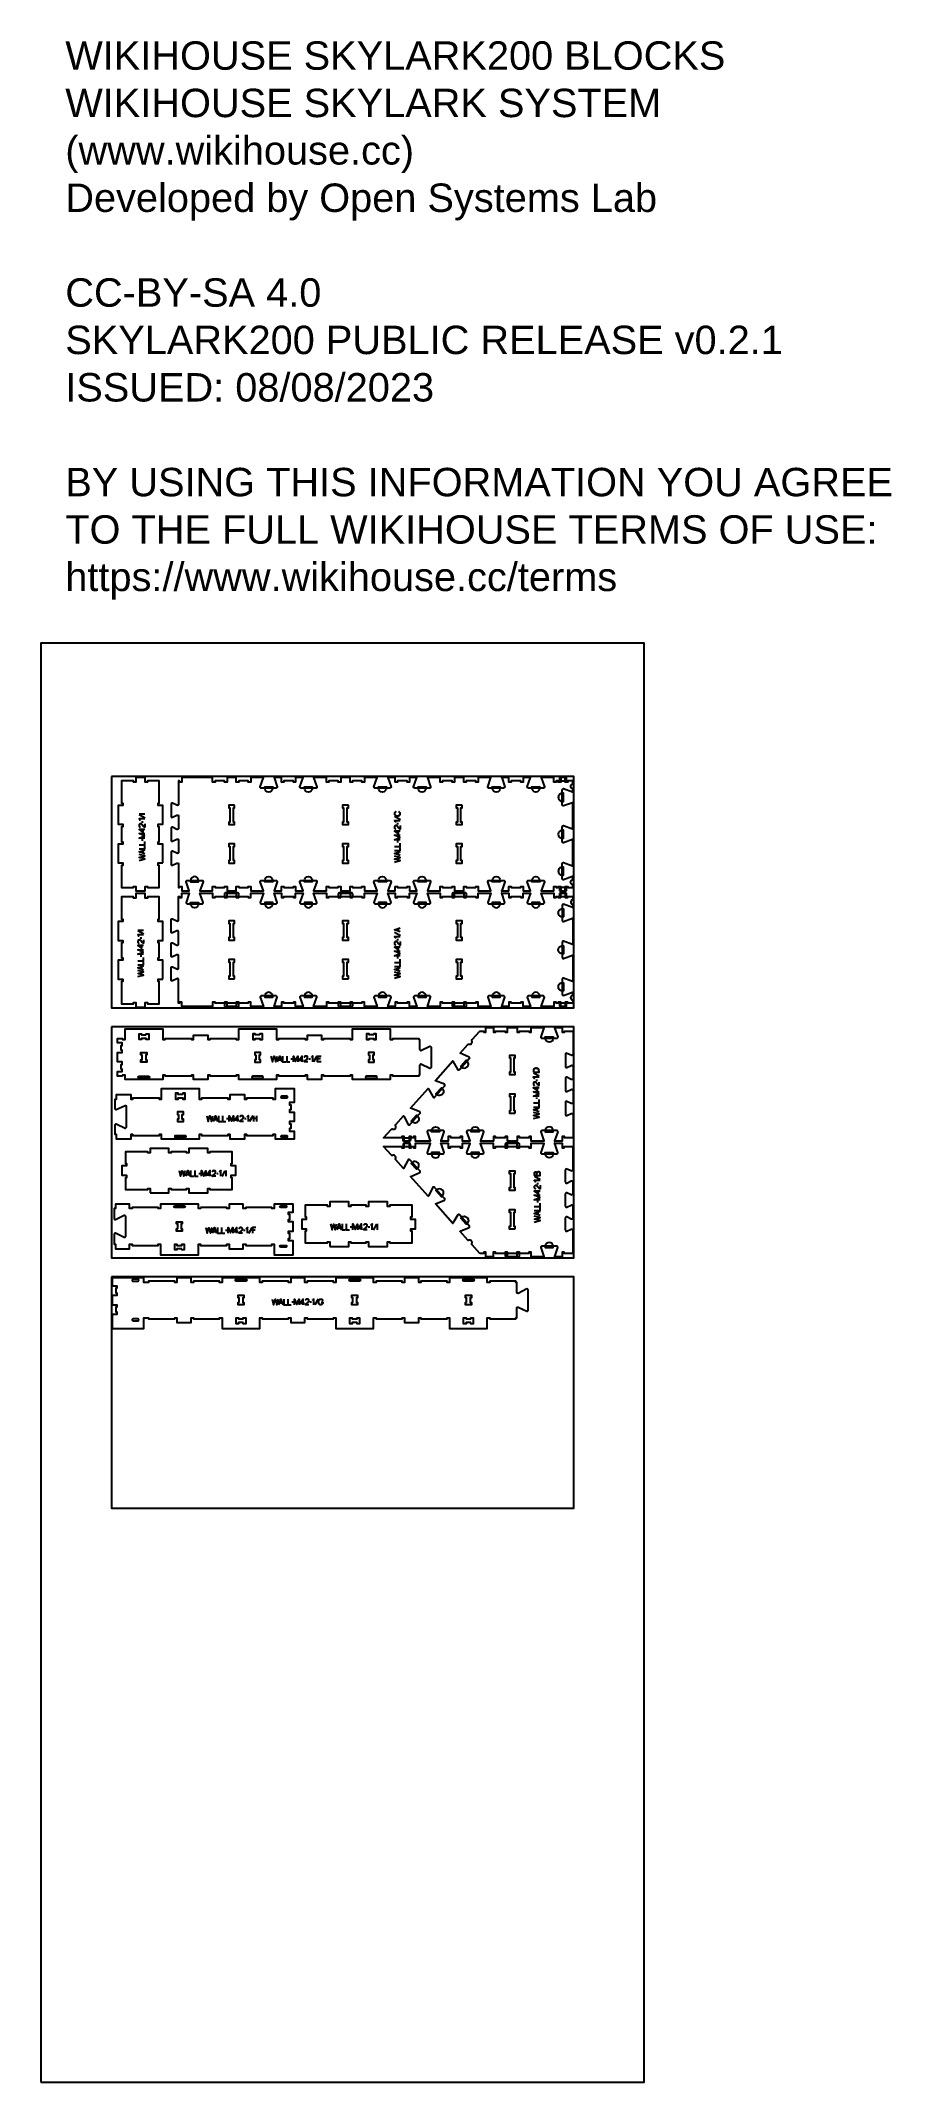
# Model space of a CAD drawing. Extents: x 0 to 4485, y 0 to 10771.
import ezdxf

# ---------------------------------------------------------------- set-up
doc = ezdxf.new("R2010")
doc.units = 0
for name, color, linetype in [('0_SHEET_SPRUCEPLY_2440X122', 1, 'CONTINUOUS'), ('1_ANYTOOL_1MMDEEP_LABELS_S', 2, 'CONTINUOUS'), ('3_ANYTOOL_CUTTHROUGH_INSID', 4, 'CONTINUOUS'), ('4_ANYTOOL_CUTTHROUGH_OUTSI', 5, 'CONTINUOUS'), ('5_ANYTOOL_HALF_MILL_9MM_IN', 3, 'CONTINUOUS'), ('DONOTCUT', 7, 'CONTINUOUS'), ('README', 1, 'CONTINUOUS')]:
    doc.layers.add(name, color=color, linetype=linetype)
doc.styles.add('ARIAL', font='arial.ttf')

msp = doc.modelspace()

# ---------------------------------------------------------------- texts
at = {"layer": 'README', "insert": (129, 10768, 0), "char_height": 150, "width": 8996.74, "attachment_point": 1, "style": 'ARIAL'}
msp.add_mtext('{\\fArial;WIKIHOUSE SKYLARK200 BLOCKS}\\P{\\fArial;WIKIHOUSE SKYLARK SYSTEM}\\P{\\fArial;(www.wikihouse.cc)}\\P{\\fArial;Developed by Open Systems Lab}\\P\\P{\\fArial;CC-BY-SA 4.0}\\P{\\fArial;SKYLARK200 PUBLIC RELEASE v0.2.1}\\P{\\fArial;ISSUED: 08/08/2023}\\P\\P{\\fArial;BY USING THIS INFORMATION YOU AGREE }\\P{\\fArial;TO THE FULL WIKIHOUSE TERMS OF USE:}\\P{\\fArial;https://www.wikihouse.cc/terms}', dxfattribs=at)

# ---------------------------------------------------------------- linework, layer by layer
at = {"layer": '0_SHEET_SPRUCEPLY_2440X122'}
for points in [[(372, 6889), (372, 5669), (2812, 5669), (2812, 6889)], [(372, 5569), (372, 4349), (2812, 4349), (2812, 5569)], [(372, 4249), (372, 3029), (2812, 3029), (2812, 4249)]]:
    msp.add_lwpolyline(points, close=True, dxfattribs=at)
at = {"layer": '1_ANYTOOL_1MMDEEP_LABELS_S', "color": 2}
for points in [[(518, 6692), (548, 6692)], [(519, 6688), (550, 6671)], [(1873, 6703), (1872, 6702), (1872, 6702), (1872, 6702), (1871, 6702), (1871, 6702), (1870, 6701), (1870, 6701), (1870, 6701), (1869, 6701), (1869, 6701), (1869, 6700), (1869, 6700), (1868, 6700), (1868, 6699), (1868, 6699), (1867, 6699), (1867, 6699), (1867, 6699), (1867, 6698), (1867, 6698), (1867, 6698), (1867, 6698), (1867, 6698), (1866, 6698), (1866, 6697), (1866, 6697), (1866, 6697), (1866, 6697), (1866, 6697), (1866, 6696), (1866, 6696), (1866, 6696), (1866, 6696), (1866, 6696), (1866, 6695), (1866, 6695), (1866, 6695), (1865, 6695), (1865, 6695), (1865, 6694), (1865, 6694), (1865, 6694), (1865, 6694), (1865, 6694), (1865, 6693), (1865, 6693), (1865, 6693), (1865, 6693), (1865, 6692), (1865, 6692), (1865, 6692), (1865, 6691), (1865, 6691), (1865, 6691), (1865, 6690), (1866, 6690), (1866, 6690), (1866, 6690), (1866, 6689), (1866, 6689), (1866, 6689), (1866, 6689), (1866, 6688), (1866, 6688), (1866, 6688), (1866, 6688), (1866, 6688), (1867, 6688), (1867, 6688), (1867, 6687), (1867, 6687), (1867, 6687), (1867, 6687), (1867, 6687), (1867, 6687), (1867, 6687), (1867, 6686), (1868, 6686), (1868, 6686), (1868, 6686), (1868, 6686), (1869, 6685), (1869, 6685), (1869, 6685), (1869, 6685), (1870, 6685), (1870, 6684), (1871, 6684), (1871, 6684), (1872, 6683), (1872, 6683), (1873, 6683), (1874, 6683), (1874, 6682), (1875, 6682), (1876, 6682), (1876, 6682), (1877, 6682), (1878, 6682), (1878, 6682), (1879, 6682), (1880, 6682), (1880, 6682), (1881, 6682), (1882, 6682), (1882, 6682), (1883, 6682), (1884, 6682), (1884, 6682), (1885, 6682), (1885, 6682), (1886, 6682), (1886, 6682), (1886, 6682), (1887, 6683), (1887, 6683), (1887, 6683), (1888, 6683), (1888, 6683), (1889, 6683), (1889, 6684), (1890, 6684), (1891, 6684), (1891, 6685), (1891, 6685), (1891, 6685), (1892, 6685), (1892, 6685), (1892, 6686), (1892, 6686), (1893, 6686), (1893, 6686), (1893, 6687), (1893, 6687), (1893, 6687), (1893, 6687), (1894, 6687), (1894, 6687), (1894, 6687), (1894, 6687), (1894, 6688), (1894, 6688), (1894, 6688), (1894, 6688), (1894, 6688), (1894, 6688), (1894, 6689), (1894, 6689), (1895, 6689), (1895, 6689), (1895, 6690), (1895, 6690), (1895, 6690), (1895, 6691), (1895, 6691), (1895, 6691), (1895, 6692), (1895, 6692), (1895, 6692), (1895, 6693), (1895, 6693), (1895, 6693), (1895, 6694), (1895, 6694), (1895, 6694), (1895, 6694), (1895, 6695), (1895, 6695), (1895, 6695), (1895, 6695), (1895, 6695), (1895, 6695), (1895, 6696), (1895, 6696), (1895, 6696), (1895, 6696), (1895, 6696), (1895, 6696), (1895, 6697), (1895, 6697), (1894, 6697), (1894, 6697), (1894, 6697), (1894, 6697), (1894, 6697), (1894, 6698), (1894, 6698), (1894, 6698), (1894, 6698), (1894, 6698), (1894, 6698), (1893, 6699), (1893, 6699), (1893, 6699), (1893, 6699), (1893, 6700), (1892, 6700), (1892, 6700), (1892, 6700), (1892, 6701), (1891, 6701), (1891, 6701), (1891, 6701), (1890, 6701), (1890, 6702), (1890, 6702), (1889, 6702)], [(1866, 6679), (1897, 6662)], [(548, 6665), (518, 6665), (518, 6665), (519, 6665), (519, 6665), (519, 6665), (519, 6665), (519, 6665), (519, 6665), (519, 6665), (520, 6665), (520, 6665), (520, 6665), (520, 6665), (520, 6665), (520, 6665), (520, 6665), (520, 6665), (520, 6665), (520, 6665), (520, 6665), (520, 6665), (520, 6665), (520, 6665), (520, 6664), (520, 6664), (521, 6664), (521, 6664), (521, 6664), (521, 6664), (521, 6664), (521, 6664), (521, 6664), (521, 6664), (521, 6664), (521, 6664), (521, 6664), (521, 6664), (521, 6664), (521, 6663), (521, 6663), (522, 6663), (522, 6663), (522, 6663), (522, 6663), (522, 6662), (522, 6662), (522, 6662), (522, 6662), (522, 6661), (522, 6661), (522, 6661), (522, 6660), (523, 6660), (523, 6660), (523, 6660), (523, 6659), (523, 6659), (523, 6659), (523, 6659), (523, 6658)], [(548, 6639), (548, 6621), (548, 6621), (548, 6621), (547, 6622), (547, 6622), (547, 6622), (547, 6622), (547, 6622), (546, 6622), (546, 6622), (546, 6622), (546, 6622), (545, 6622), (545, 6623), (545, 6623), (545, 6623), (545, 6623), (545, 6623), (544, 6623), (544, 6623), (544, 6623), (544, 6624), (544, 6624), (543, 6624), (543, 6624), (543, 6624), (543, 6624), (543, 6625), (543, 6625), (542, 6625), (542, 6625), (541, 6627), (540, 6628), (539, 6630), (537, 6631), (537, 6632), (536, 6633), (536, 6633), (535, 6634), (535, 6635), (534, 6635), (533, 6636), (533, 6637), (533, 6637), (532, 6637), (532, 6637), (532, 6637), (532, 6637), (532, 6637), (532, 6638), (531, 6638), (531, 6638), (531, 6638), (531, 6638), (531, 6638), (531, 6638), (530, 6638), (530, 6638), (530, 6638), (530, 6639), (530, 6639), (529, 6639), (529, 6639), (529, 6639), (529, 6639), (529, 6639), (528, 6639), (528, 6639), (528, 6639), (528, 6639), (527, 6639), (527, 6639), (527, 6639), (527, 6639), (527, 6639), (526, 6639), (526, 6639), (526, 6639), (526, 6639), (525, 6639), (525, 6639), (525, 6639), (525, 6639), (524, 6639), (524, 6639), (524, 6639), (524, 6639), (524, 6639), (523, 6639), (523, 6638), (523, 6638), (523, 6638), (523, 6638), (522, 6638), (522, 6638), (522, 6638), (522, 6638), (522, 6638), (522, 6638), (521, 6637), (521, 6637), (521, 6637), (521, 6637), (521, 6637), (521, 6637), (521, 6637), (520, 6636), (520, 6636), (520, 6636), (520, 6636), (520, 6636), (520, 6636), (520, 6635), (520, 6635), (520, 6635), (519, 6635), (519, 6635), (519, 6635), (519, 6634), (519, 6634), (519, 6634), (519, 6634), (519, 6634), (519, 6633), (519, 6633), (519, 6633), (519, 6633), (519, 6633), (519, 6632), (519, 6632), (518, 6632), (518, 6632), (518, 6632), (518, 6631), (518, 6631), (518, 6631), (518, 6631), (518, 6630), (518, 6630), (518, 6629), (518, 6629), (518, 6629), (518, 6628), (519, 6628), (519, 6628), (519, 6627), (519, 6627), (519, 6627), (519, 6627), (519, 6627), (519, 6626), (519, 6626), (519, 6626), (519, 6626), (519, 6626), (519, 6626), (519, 6626), (519, 6625), (519, 6625), (520, 6625), (520, 6625), (520, 6625), (520, 6625), (520, 6625), (520, 6625), (520, 6624), (520, 6624), (520, 6624), (520, 6624), (520, 6624), (521, 6624), (521, 6624), (521, 6624), (521, 6623), (521, 6623), (521, 6623), (521, 6623), (521, 6623), (521, 6623), (522, 6623), (522, 6623), (522, 6622), (523, 6622), (523, 6622), (523, 6622), (523, 6622)], [(548, 6609), (518, 6609), (540, 6593)], [(548, 6564), (518, 6564), (547, 6576), (518, 6588), (548, 6588)], [(534, 6653), (535, 6644)], [(540, 6593), (540, 6615)], [(1895, 6656), (1865, 6656), (1865, 6656), (1866, 6656), (1866, 6656), (1866, 6656), (1866, 6656), (1866, 6656), (1866, 6656), (1866, 6656), (1866, 6656), (1867, 6656), (1867, 6656), (1867, 6656), (1867, 6656), (1867, 6656), (1867, 6656), (1867, 6656), (1867, 6656), (1867, 6656), (1867, 6656), (1867, 6656), (1867, 6656), (1867, 6655), (1867, 6655), (1867, 6655), (1867, 6655), (1867, 6655), (1868, 6655), (1868, 6655), (1868, 6655), (1868, 6655), (1868, 6655), (1868, 6655), (1868, 6655), (1868, 6655), (1868, 6655), (1868, 6655), (1868, 6654), (1868, 6654), (1868, 6654), (1868, 6654), (1869, 6654), (1869, 6654), (1869, 6654), (1869, 6653), (1869, 6653), (1869, 6653), (1869, 6653), (1869, 6652), (1869, 6652), (1869, 6652), (1869, 6651), (1869, 6651), (1869, 6651), (1869, 6651), (1870, 6650), (1870, 6650), (1870, 6650), (1870, 6650), (1870, 6649)], [(1895, 6630), (1895, 6612), (1895, 6612), (1894, 6612), (1894, 6612), (1894, 6613), (1894, 6613), (1894, 6613), (1893, 6613), (1893, 6613), (1893, 6613), (1893, 6613), (1893, 6613), (1892, 6613), (1892, 6613), (1892, 6614), (1892, 6614), (1892, 6614), (1891, 6614), (1891, 6614), (1891, 6614), (1891, 6614), (1891, 6615), (1891, 6615), (1890, 6615), (1890, 6615), (1890, 6615), (1890, 6615), (1890, 6615), (1890, 6616), (1889, 6616), (1889, 6616), (1888, 6618), (1887, 6619), (1885, 6621), (1884, 6622), (1884, 6623), (1883, 6624), (1883, 6624), (1882, 6625), (1881, 6626), (1881, 6626), (1880, 6627), (1880, 6628), (1879, 6628), (1879, 6628), (1879, 6628), (1879, 6628), (1879, 6628), (1879, 6628), (1878, 6629), (1878, 6629), (1878, 6629), (1878, 6629), (1878, 6629), (1878, 6629), (1877, 6629), (1877, 6629), (1877, 6629), (1877, 6629), (1877, 6629), (1876, 6629), (1876, 6630), (1876, 6630), (1876, 6630), (1876, 6630), (1875, 6630), (1875, 6630), (1875, 6630), (1875, 6630), (1875, 6630), (1874, 6630), (1874, 6630), (1874, 6630), (1874, 6630), (1873, 6630), (1873, 6630), (1873, 6630), (1873, 6630), (1873, 6630), (1872, 6630), (1872, 6630), (1872, 6630), (1872, 6630), (1871, 6630), (1871, 6630), (1871, 6630), (1871, 6630), (1871, 6630), (1870, 6629), (1870, 6629), (1870, 6629), (1870, 6629), (1870, 6629), (1869, 6629), (1869, 6629), (1869, 6629), (1869, 6629), (1869, 6629), (1869, 6629), (1868, 6628), (1868, 6628), (1868, 6628), (1868, 6628), (1868, 6628), (1868, 6628), (1867, 6628), (1867, 6627), (1867, 6627), (1867, 6627), (1867, 6627), (1867, 6627), (1867, 6627), (1867, 6626), (1867, 6626), (1866, 6626), (1866, 6626), (1866, 6626), (1866, 6626), (1866, 6625), (1866, 6625), (1866, 6625), (1866, 6625), (1866, 6625), (1866, 6624), (1866, 6624), (1866, 6624), (1866, 6624), (1866, 6624), (1865, 6623), (1865, 6623), (1865, 6623), (1865, 6623), (1865, 6622), (1865, 6622), (1865, 6622), (1865, 6622), (1865, 6622), (1865, 6621), (1865, 6621), (1865, 6620), (1865, 6620), (1865, 6620), (1865, 6619), (1865, 6619), (1866, 6619), (1866, 6618), (1866, 6618), (1866, 6618), (1866, 6618), (1866, 6618), (1866, 6617), (1866, 6617), (1866, 6617), (1866, 6617), (1866, 6617), (1866, 6617), (1866, 6617), (1866, 6616), (1866, 6616), (1866, 6616), (1867, 6616), (1867, 6616), (1867, 6616), (1867, 6616), (1867, 6615), (1867, 6615), (1867, 6615), (1867, 6615), (1867, 6615), (1867, 6615), (1867, 6615), (1868, 6615), (1868, 6614), (1868, 6614), (1868, 6614), (1868, 6614), (1868, 6614), (1868, 6614), (1868, 6614), (1869, 6614), (1869, 6613), (1869, 6613), (1869, 6613), (1870, 6613), (1870, 6613), (1870, 6613)], [(1895, 6600), (1865, 6600), (1887, 6584)], [(1895, 6555), (1865, 6555), (1894, 6567), (1865, 6579), (1895, 6579)], [(1881, 6644), (1881, 6635)], [(1887, 6584), (1887, 6606)], [(518, 6529), (548, 6529), (548, 6546)], [(518, 6507), (548, 6507), (548, 6524)], [(548, 6481), (518, 6492), (548, 6503)], [(518, 6446), (548, 6454), (519, 6462), (548, 6471), (518, 6478)], [(534, 6559), (535, 6550)], [(539, 6484), (539, 6499)], [(1865, 6520), (1895, 6520), (1895, 6537)], [(1865, 6498), (1895, 6498), (1895, 6515)], [(1895, 6472), (1865, 6483), (1895, 6494)], [(1865, 6437), (1895, 6445), (1866, 6453), (1895, 6462), (1865, 6469)], [(1881, 6550), (1881, 6541)], [(1886, 6475), (1886, 6490)], [(512, 6079), (542, 6079)], [(512, 6076), (543, 6059)], [(542, 6053), (512, 6053), (512, 6053), (512, 6053), (512, 6053), (513, 6053), (513, 6053), (513, 6053), (513, 6053), (513, 6053), (513, 6053), (513, 6053), (513, 6053), (513, 6053), (514, 6053), (514, 6053), (514, 6052), (514, 6052), (514, 6052), (514, 6052), (514, 6052), (514, 6052), (514, 6052), (514, 6052), (514, 6052), (514, 6052), (514, 6052), (514, 6052), (514, 6052), (514, 6052), (514, 6052), (514, 6052), (514, 6052), (515, 6052), (515, 6052), (515, 6052), (515, 6051), (515, 6051), (515, 6051), (515, 6051), (515, 6051), (515, 6051), (515, 6051), (515, 6051), (515, 6050), (515, 6050), (516, 6050), (516, 6050), (516, 6049), (516, 6049), (516, 6049), (516, 6048), (516, 6048), (516, 6048), (516, 6048), (516, 6047), (516, 6047), (516, 6047), (516, 6047), (516, 6046), (516, 6046)], [(528, 6041), (528, 6032)], [(1895, 6069), (1865, 6080), (1895, 6091)], [(1895, 6044), (1865, 6044), (1865, 6044), (1866, 6044), (1866, 6044), (1866, 6044), (1866, 6044), (1866, 6044), (1866, 6044), (1866, 6044), (1867, 6044), (1867, 6044), (1867, 6044), (1867, 6044), (1867, 6044), (1867, 6044), (1867, 6044), (1867, 6044), (1867, 6044), (1867, 6044), (1867, 6044), (1867, 6044), (1867, 6044), (1867, 6043), (1867, 6043), (1867, 6043), (1867, 6043), (1868, 6043), (1868, 6043), (1868, 6043), (1868, 6043), (1868, 6043), (1868, 6043), (1868, 6043), (1868, 6043), (1868, 6043), (1868, 6043), (1868, 6043), (1868, 6042), (1868, 6042), (1868, 6042), (1868, 6042), (1869, 6042), (1869, 6042), (1869, 6042), (1869, 6041), (1869, 6041), (1869, 6041), (1869, 6041), (1869, 6040), (1869, 6040), (1869, 6040), (1869, 6039), (1869, 6039), (1869, 6039), (1870, 6039), (1870, 6038), (1870, 6038), (1870, 6038), (1870, 6038), (1870, 6037)], [(1866, 6067), (1897, 6050)], [(1881, 6032), (1881, 6023)], [(1886, 6072), (1886, 6087)], [(542, 6027), (542, 6009), (541, 6009), (541, 6009), (541, 6009), (541, 6009), (541, 6009), (540, 6009), (540, 6010), (540, 6010), (540, 6010), (540, 6010), (539, 6010), (539, 6010), (539, 6010), (539, 6010), (539, 6010), (538, 6011), (538, 6011), (538, 6011), (538, 6011), (538, 6011), (537, 6011), (537, 6011), (537, 6012), (537, 6012), (537, 6012), (537, 6012), (536, 6012), (536, 6012), (536, 6013), (536, 6013), (535, 6014), (533, 6016), (532, 6017), (531, 6019), (531, 6020), (530, 6020), (529, 6021), (529, 6022), (528, 6023), (528, 6023), (527, 6024), (526, 6024), (526, 6025), (526, 6025), (526, 6025), (526, 6025), (526, 6025), (525, 6025), (525, 6025), (525, 6025), (525, 6026), (525, 6026), (525, 6026), (524, 6026), (524, 6026), (524, 6026), (524, 6026), (524, 6026), (523, 6026), (523, 6026), (523, 6026), (523, 6026), (523, 6026), (522, 6026), (522, 6027), (522, 6027), (522, 6027), (522, 6027), (521, 6027), (521, 6027), (521, 6027), (521, 6027), (520, 6027), (520, 6027), (520, 6027), (520, 6027), (520, 6027), (519, 6027), (519, 6027), (519, 6027), (519, 6027), (518, 6027), (518, 6027), (518, 6026), (518, 6026), (517, 6026), (517, 6026), (517, 6026), (517, 6026), (517, 6026), (517, 6026), (516, 6026), (516, 6026), (516, 6026), (516, 6026), (516, 6026), (515, 6025), (515, 6025), (515, 6025), (515, 6025), (515, 6025), (515, 6025), (515, 6025), (514, 6025), (514, 6024), (514, 6024), (514, 6024), (514, 6024), (514, 6024), (514, 6024), (514, 6023), (513, 6023), (513, 6023), (513, 6023), (513, 6023), (513, 6022), (513, 6022), (513, 6022), (513, 6022), (513, 6022), (513, 6022), (513, 6021), (512, 6021), (512, 6021), (512, 6021), (512, 6021), (512, 6020), (512, 6020), (512, 6020), (512, 6020), (512, 6019), (512, 6019), (512, 6019), (512, 6019), (512, 6019), (512, 6018), (512, 6018), (512, 6017), (512, 6017), (512, 6017), (512, 6016), (512, 6016), (512, 6016), (512, 6015), (512, 6015), (512, 6015), (512, 6015), (513, 6014), (513, 6014), (513, 6014), (513, 6014), (513, 6014), (513, 6014), (513, 6014), (513, 6013), (513, 6013), (513, 6013), (513, 6013), (513, 6013), (513, 6013), (513, 6013), (513, 6012), (514, 6012), (514, 6012), (514, 6012), (514, 6012), (514, 6012), (514, 6012), (514, 6012), (514, 6011), (514, 6011), (514, 6011), (515, 6011), (515, 6011), (515, 6011), (515, 6011), (515, 6011), (515, 6011), (515, 6010), (516, 6010), (516, 6010), (516, 6010), (516, 6010), (517, 6009), (517, 6009)], [(542, 5997), (512, 5997), (533, 5981)], [(542, 5951), (512, 5951), (540, 5963), (512, 5975), (542, 5975)], [(512, 5917), (542, 5917), (542, 5934)], [(528, 5946), (528, 5937)], [(533, 5981), (533, 6003)], [(1895, 6018), (1895, 6000), (1895, 6000), (1895, 6000), (1894, 6000), (1894, 6001), (1894, 6001), (1894, 6001), (1893, 6001), (1893, 6001), (1893, 6001), (1893, 6001), (1893, 6001), (1892, 6001), (1892, 6001), (1892, 6002), (1892, 6002), (1892, 6002), (1891, 6002), (1891, 6002), (1891, 6002), (1891, 6002), (1891, 6003), (1891, 6003), (1890, 6003), (1890, 6003), (1890, 6003), (1890, 6003), (1890, 6003), (1890, 6004), (1889, 6004), (1889, 6004), (1888, 6006), (1887, 6007), (1885, 6009), (1884, 6010), (1884, 6011), (1883, 6012), (1883, 6012), (1882, 6013), (1881, 6014), (1881, 6014), (1880, 6015), (1880, 6016), (1879, 6016), (1879, 6016), (1879, 6016), (1879, 6016), (1879, 6016), (1879, 6016), (1879, 6017), (1878, 6017), (1878, 6017), (1878, 6017), (1878, 6017), (1878, 6017), (1877, 6017), (1877, 6017), (1877, 6017), (1877, 6017), (1877, 6017), (1876, 6018), (1876, 6018), (1876, 6018), (1876, 6018), (1876, 6018), (1875, 6018), (1875, 6018), (1875, 6018), (1875, 6018), (1875, 6018), (1874, 6018), (1874, 6018), (1874, 6018), (1874, 6018), (1874, 6018), (1873, 6018), (1873, 6018), (1873, 6018), (1873, 6018), (1872, 6018), (1872, 6018), (1872, 6018), (1872, 6018), (1871, 6018), (1871, 6018), (1871, 6018), (1871, 6018), (1871, 6018), (1870, 6017), (1870, 6017), (1870, 6017), (1870, 6017), (1870, 6017), (1869, 6017), (1869, 6017), (1869, 6017), (1869, 6017), (1869, 6017), (1869, 6017), (1868, 6016), (1868, 6016), (1868, 6016), (1868, 6016), (1868, 6016), (1868, 6016), (1868, 6016), (1867, 6015), (1867, 6015), (1867, 6015), (1867, 6015), (1867, 6015), (1867, 6015), (1867, 6014), (1867, 6014), (1866, 6014), (1866, 6014), (1866, 6014), (1866, 6014), (1866, 6013), (1866, 6013), (1866, 6013), (1866, 6013), (1866, 6013), (1866, 6012), (1866, 6012), (1866, 6012), (1866, 6012), (1866, 6012), (1865, 6011), (1865, 6011), (1865, 6011), (1865, 6011), (1865, 6010), (1865, 6010), (1865, 6010), (1865, 6010), (1865, 6010), (1865, 6009), (1865, 6009), (1865, 6008), (1865, 6008), (1865, 6008), (1865, 6007), (1865, 6007), (1866, 6007), (1866, 6006), (1866, 6006), (1866, 6006), (1866, 6006), (1866, 6006), (1866, 6005), (1866, 6005), (1866, 6005), (1866, 6005), (1866, 6005), (1866, 6005), (1866, 6005), (1866, 6004), (1866, 6004), (1866, 6004), (1867, 6004), (1867, 6004), (1867, 6004), (1867, 6004), (1867, 6003), (1867, 6003), (1867, 6003), (1867, 6003), (1867, 6003), (1867, 6003), (1867, 6003), (1868, 6003), (1868, 6003), (1868, 6002), (1868, 6002), (1868, 6002), (1868, 6002), (1868, 6002), (1868, 6002), (1869, 6002), (1869, 6001), (1869, 6001), (1869, 6001), (1870, 6001), (1870, 6001), (1870, 6001)], [(1895, 5988), (1865, 5988), (1887, 5972)], [(1895, 5943), (1865, 5943), (1894, 5955), (1865, 5967), (1895, 5967)], [(1865, 5908), (1895, 5908), (1895, 5925)], [(1881, 5938), (1881, 5929)], [(1887, 5972), (1887, 5994)], [(512, 5895), (542, 5895), (542, 5912)], [(542, 5868), (512, 5879), (542, 5890)], [(512, 5834), (542, 5841), (513, 5850), (542, 5858), (512, 5866)], [(532, 5872), (532, 5887)], [(1865, 5886), (1895, 5886), (1895, 5903)], [(1895, 5860), (1865, 5871), (1895, 5882)], [(1865, 5825), (1895, 5833), (1866, 5841), (1895, 5850), (1865, 5857)], [(1886, 5863), (1886, 5878)], [(1214, 5414), (1222, 5384), (1231, 5413), (1239, 5384), (1247, 5414)], [(1249, 5384), (1260, 5414), (1271, 5384)], [(1253, 5394), (1268, 5394)], [(1275, 5414), (1275, 5384), (1293, 5384)], [(1297, 5414), (1297, 5384), (1314, 5384)], [(1327, 5398), (1318, 5398)], [(1332, 5384), (1332, 5414), (1344, 5386), (1356, 5414), (1356, 5384)], [(1378, 5384), (1378, 5414), (1362, 5393)], [(1362, 5393), (1383, 5393)], [(1408, 5384), (1390, 5384), (1390, 5385), (1390, 5385), (1390, 5385), (1390, 5385), (1390, 5385), (1390, 5386), (1390, 5386), (1390, 5386), (1390, 5386), (1391, 5386), (1391, 5387), (1391, 5387), (1391, 5387), (1391, 5387), (1391, 5387), (1391, 5388), (1391, 5388), (1392, 5388), (1392, 5388), (1392, 5388), (1392, 5389), (1392, 5389), (1392, 5389), (1392, 5389), (1393, 5389), (1393, 5389), (1393, 5390), (1393, 5390), (1393, 5390), (1394, 5390), (1395, 5391), (1397, 5393), (1398, 5394), (1400, 5395), (1400, 5395), (1401, 5396), (1402, 5397), (1403, 5397), (1403, 5398), (1404, 5398), (1404, 5399), (1405, 5400), (1405, 5400), (1405, 5400), (1405, 5400), (1406, 5400), (1406, 5400), (1406, 5401), (1406, 5401), (1406, 5401), (1406, 5401), (1406, 5401), (1406, 5401), (1407, 5402), (1407, 5402), (1407, 5402), (1407, 5402), (1407, 5402), (1407, 5403), (1407, 5403), (1407, 5403), (1407, 5403), (1407, 5403), (1407, 5404), (1407, 5404), (1407, 5404), (1407, 5404), (1407, 5404), (1407, 5405), (1407, 5405), (1407, 5405), (1407, 5405), (1407, 5406), (1407, 5406), (1407, 5406), (1407, 5406), (1407, 5406), (1407, 5407), (1407, 5407), (1407, 5407), (1407, 5407), (1407, 5408), (1407, 5408), (1407, 5408), (1407, 5408), (1407, 5408), (1407, 5409), (1407, 5409), (1407, 5409), (1407, 5409), (1407, 5409), (1407, 5410), (1407, 5410), (1406, 5410), (1406, 5410), (1406, 5410), (1406, 5411), (1406, 5411), (1406, 5411), (1406, 5411), (1406, 5411), (1405, 5411), (1405, 5411), (1405, 5412), (1405, 5412), (1405, 5412), (1405, 5412), (1405, 5412), (1404, 5412), (1404, 5412), (1404, 5412), (1404, 5413), (1404, 5413), (1404, 5413), (1403, 5413), (1403, 5413), (1403, 5413), (1403, 5413), (1403, 5413), (1402, 5413), (1402, 5413), (1402, 5413), (1402, 5414), (1402, 5414), (1401, 5414), (1401, 5414), (1401, 5414), (1401, 5414), (1401, 5414), (1400, 5414), (1400, 5414), (1400, 5414), (1400, 5414), (1399, 5414), (1399, 5414), (1399, 5414), (1399, 5414), (1398, 5414), (1398, 5414), (1397, 5414), (1397, 5414), (1397, 5414), (1396, 5414), (1396, 5414), (1396, 5414), (1395, 5414), (1395, 5414), (1395, 5413), (1395, 5413), (1395, 5413), (1395, 5413), (1395, 5413), (1394, 5413), (1394, 5413), (1394, 5413), (1394, 5413), (1394, 5413), (1394, 5413), (1394, 5413), (1393, 5413), (1393, 5413), (1393, 5413), (1393, 5412), (1393, 5412), (1393, 5412), (1393, 5412), (1393, 5412), (1392, 5412), (1392, 5412), (1392, 5412), (1392, 5412), (1392, 5412), (1392, 5411), (1392, 5411), (1392, 5411), (1392, 5411), (1391, 5411), (1391, 5411), (1391, 5411), (1391, 5410), (1391, 5410), (1391, 5410), (1390, 5409), (1390, 5409), (1390, 5409)], [(1422, 5398), (1413, 5398)], [(1434, 5384), (1434, 5414), (1434, 5414), (1434, 5414), (1434, 5414), (1434, 5413), (1434, 5413), (1434, 5413), (1434, 5413), (1433, 5413), (1433, 5413), (1433, 5413), (1433, 5413), (1433, 5413), (1433, 5412), (1433, 5412), (1433, 5412), (1433, 5412), (1433, 5412), (1433, 5412), (1433, 5412), (1433, 5412), (1433, 5412), (1433, 5412), (1433, 5412), (1433, 5412), (1433, 5412), (1433, 5412), (1433, 5412), (1433, 5412), (1433, 5412), (1433, 5412), (1433, 5411), (1432, 5411), (1432, 5411), (1432, 5411), (1432, 5411), (1432, 5411), (1432, 5411), (1432, 5411), (1432, 5411), (1432, 5411), (1431, 5411), (1431, 5411), (1431, 5411), (1431, 5410), (1431, 5410), (1430, 5410), (1430, 5410), (1430, 5410), (1429, 5410), (1429, 5410), (1429, 5410), (1429, 5410), (1428, 5410), (1428, 5410), (1428, 5410), (1428, 5410), (1427, 5410), (1427, 5410), (1427, 5410)], [(1456, 5413), (1439, 5383)], [(1479, 5384), (1460, 5384), (1460, 5414), (1478, 5414)], [(1475, 5400), (1460, 5400)], [(2628, 5303), (2597, 5303), (2598, 5303), (2598, 5303), (2598, 5303), (2598, 5303), (2598, 5303), (2598, 5303), (2598, 5303), (2599, 5303), (2599, 5303), (2599, 5303), (2599, 5303), (2599, 5303), (2599, 5303), (2599, 5303), (2599, 5303), (2599, 5303), (2599, 5303), (2599, 5303), (2599, 5302), (2599, 5302), (2600, 5302), (2600, 5302), (2600, 5302), (2600, 5302), (2600, 5302), (2600, 5302), (2600, 5302), (2600, 5302), (2600, 5302), (2600, 5302), (2600, 5302), (2600, 5302), (2600, 5302), (2600, 5302), (2600, 5302), (2600, 5301), (2600, 5301), (2601, 5301), (2601, 5301), (2601, 5301), (2601, 5301), (2601, 5301), (2601, 5301), (2601, 5300), (2601, 5300), (2601, 5300), (2601, 5299), (2601, 5299), (2601, 5299), (2602, 5299), (2602, 5298), (2602, 5298), (2602, 5298), (2602, 5297), (2602, 5297), (2602, 5297), (2602, 5297), (2602, 5296), (2602, 5296)], [(2598, 5326), (2629, 5309)], [(2614, 5291), (2614, 5282)], [(2628, 5247), (2597, 5247), (2619, 5231)], [(2627, 5277), (2627, 5259), (2627, 5259), (2627, 5259), (2627, 5259), (2626, 5259), (2626, 5260), (2626, 5260), (2626, 5260), (2625, 5260), (2625, 5260), (2625, 5260), (2625, 5260), (2625, 5260), (2624, 5260), (2624, 5260), (2624, 5261), (2624, 5261), (2624, 5261), (2624, 5261), (2623, 5261), (2623, 5261), (2623, 5261), (2623, 5262), (2623, 5262), (2622, 5262), (2622, 5262), (2622, 5262), (2622, 5262), (2622, 5263), (2622, 5263), (2621, 5263), (2620, 5265), (2619, 5266), (2618, 5268), (2617, 5269), (2616, 5270), (2615, 5271), (2615, 5271), (2614, 5272), (2614, 5273), (2613, 5273), (2613, 5274), (2612, 5274), (2612, 5275), (2612, 5275), (2611, 5275), (2611, 5275), (2611, 5275), (2611, 5275), (2611, 5275), (2611, 5276), (2610, 5276), (2610, 5276), (2610, 5276), (2610, 5276), (2610, 5276), (2610, 5276), (2609, 5276), (2609, 5276), (2609, 5276), (2609, 5276), (2609, 5276), (2608, 5277), (2608, 5277), (2608, 5277), (2608, 5277), (2608, 5277), (2607, 5277), (2607, 5277), (2607, 5277), (2607, 5277), (2606, 5277), (2606, 5277), (2606, 5277), (2606, 5277), (2606, 5277), (2605, 5277), (2605, 5277), (2605, 5277), (2605, 5277), (2604, 5277), (2604, 5277), (2604, 5277), (2604, 5277), (2603, 5277), (2603, 5277), (2603, 5276), (2603, 5276), (2603, 5276), (2602, 5276), (2602, 5276), (2602, 5276), (2602, 5276), (2602, 5276), (2601, 5276), (2601, 5276), (2601, 5276), (2601, 5276), (2601, 5275), (2601, 5275), (2600, 5275), (2600, 5275), (2600, 5275), (2600, 5275), (2600, 5275), (2600, 5274), (2600, 5274), (2600, 5274), (2599, 5274), (2599, 5274), (2599, 5274), (2599, 5274), (2599, 5273), (2599, 5273), (2599, 5273), (2599, 5273), (2599, 5273), (2598, 5272), (2598, 5272), (2598, 5272), (2598, 5272), (2598, 5272), (2598, 5271), (2598, 5271), (2598, 5271), (2598, 5271), (2598, 5271), (2598, 5270), (2598, 5270), (2598, 5270), (2598, 5270), (2598, 5270), (2598, 5269), (2598, 5269), (2598, 5269), (2598, 5269), (2598, 5268), (2598, 5268), (2598, 5268), (2598, 5267), (2598, 5267), (2598, 5267), (2598, 5266), (2598, 5266), (2598, 5266), (2598, 5265), (2598, 5265), (2598, 5265), (2598, 5265), (2598, 5264), (2598, 5264), (2598, 5264), (2598, 5264), (2598, 5264), (2598, 5264), (2598, 5264), (2599, 5263), (2599, 5263), (2599, 5263), (2599, 5263), (2599, 5263), (2599, 5263), (2599, 5263), (2599, 5262), (2599, 5262), (2599, 5262), (2599, 5262), (2599, 5262), (2600, 5262), (2600, 5262), (2600, 5262), (2600, 5262), (2600, 5261), (2600, 5261), (2600, 5261), (2600, 5261), (2600, 5261), (2601, 5261), (2601, 5261), (2601, 5261), (2601, 5260), (2601, 5260), (2602, 5260), (2602, 5260), (2602, 5260), (2603, 5259)], [(2628, 5202), (2598, 5202), (2626, 5214), (2598, 5226), (2628, 5226)], [(2598, 5167), (2628, 5167), (2628, 5184)], [(2614, 5196), (2614, 5188)], [(2619, 5231), (2619, 5253)], [(876, 5099), (883, 5069), (892, 5098), (900, 5069), (908, 5099)], [(910, 5069), (921, 5099), (932, 5069)], [(914, 5079), (929, 5079)], [(937, 5099), (937, 5069), (954, 5069)], [(958, 5099), (958, 5069), (976, 5069)], [(988, 5083), (979, 5083)], [(993, 5069), (993, 5099), (1005, 5071), (1017, 5099), (1017, 5069)], [(1039, 5069), (1039, 5099), (1023, 5078)], [(1023, 5078), (1045, 5078)], [(1069, 5069), (1051, 5069), (1051, 5070), (1051, 5070), (1051, 5070), (1051, 5071), (1051, 5071), (1051, 5071), (1051, 5071), (1052, 5071), (1052, 5072), (1052, 5072), (1052, 5072), (1052, 5072), (1052, 5072), (1052, 5073), (1052, 5073), (1052, 5073), (1053, 5073), (1053, 5073), (1053, 5074), (1053, 5074), (1053, 5074), (1053, 5074), (1053, 5074), (1054, 5074), (1054, 5075), (1054, 5075), (1054, 5075), (1054, 5075), (1054, 5075), (1055, 5076), (1056, 5077), (1058, 5078), (1059, 5079), (1061, 5080), (1062, 5081), (1062, 5081), (1063, 5082), (1064, 5083), (1064, 5083), (1065, 5084), (1066, 5084), (1066, 5085), (1066, 5085), (1067, 5085), (1067, 5086), (1067, 5086), (1067, 5086), (1067, 5086), (1067, 5086), (1067, 5086), (1067, 5087), (1068, 5087), (1068, 5087), (1068, 5087), (1068, 5087), (1068, 5087), (1068, 5088), (1068, 5088), (1068, 5088), (1068, 5088), (1068, 5088), (1068, 5089), (1068, 5089), (1068, 5089), (1068, 5089), (1068, 5089), (1069, 5090), (1069, 5090), (1069, 5090), (1069, 5090), (1069, 5090), (1069, 5091), (1069, 5091), (1069, 5091), (1069, 5091), (1069, 5092), (1069, 5092), (1069, 5092), (1069, 5092), (1069, 5093), (1069, 5093), (1068, 5093), (1068, 5093), (1068, 5093), (1068, 5094), (1068, 5094), (1068, 5094), (1068, 5094), (1068, 5095), (1068, 5095), (1068, 5095), (1068, 5095), (1068, 5095), (1068, 5095), (1068, 5096), (1067, 5096), (1067, 5096), (1067, 5096), (1067, 5096), (1067, 5096), (1067, 5097), (1067, 5097), (1067, 5097), (1066, 5097), (1066, 5097), (1066, 5097), (1066, 5097), (1066, 5098), (1066, 5098), (1065, 5098), (1065, 5098), (1065, 5098), (1065, 5098), (1065, 5098), (1065, 5098), (1064, 5098), (1064, 5098), (1064, 5099), (1064, 5099), (1064, 5099), (1063, 5099), (1063, 5099), (1063, 5099), (1063, 5099), (1063, 5099), (1062, 5099), (1062, 5099), (1062, 5099), (1062, 5099), (1062, 5099), (1061, 5099), (1061, 5099), (1061, 5099), (1061, 5099), (1060, 5099), (1060, 5099), (1060, 5099), (1059, 5099), (1059, 5099), (1059, 5099), (1058, 5099), (1058, 5099), (1058, 5099), (1057, 5099), (1057, 5099), (1057, 5099), (1056, 5099), (1056, 5099), (1056, 5099), (1056, 5099), (1056, 5099), (1056, 5099), (1056, 5099), (1055, 5099), (1055, 5098), (1055, 5098), (1055, 5098), (1055, 5098), (1055, 5098), (1055, 5098), (1055, 5098), (1054, 5098), (1054, 5098), (1054, 5098), (1054, 5098), (1054, 5098), (1054, 5098), (1054, 5097), (1054, 5097), (1053, 5097), (1053, 5097), (1053, 5097), (1053, 5097), (1053, 5097), (1053, 5097), (1053, 5097), (1053, 5096), (1053, 5096), (1052, 5096), (1052, 5096), (1052, 5095), (1052, 5095), (1052, 5095), (1051, 5095), (1051, 5094)], [(1083, 5083), (1074, 5083)], [(1095, 5069), (1095, 5099), (1095, 5099), (1095, 5099), (1095, 5099), (1095, 5099), (1095, 5099), (1095, 5099), (1095, 5098), (1095, 5098), (1095, 5098), (1095, 5098), (1095, 5098), (1095, 5098), (1094, 5098), (1094, 5098), (1094, 5098), (1094, 5098), (1094, 5098), (1094, 5098), (1094, 5098), (1094, 5097), (1094, 5097), (1094, 5097), (1094, 5097), (1094, 5097), (1094, 5097), (1094, 5097), (1094, 5097), (1094, 5097), (1094, 5097), (1094, 5097), (1094, 5097), (1094, 5097), (1094, 5097), (1093, 5097), (1093, 5097), (1093, 5097), (1093, 5096), (1093, 5096), (1093, 5096), (1093, 5096), (1093, 5096), (1092, 5096), (1092, 5096), (1092, 5096), (1092, 5096), (1091, 5096), (1091, 5096), (1091, 5096), (1091, 5095), (1090, 5095), (1090, 5095), (1090, 5095), (1090, 5095), (1089, 5095), (1089, 5095), (1089, 5095), (1088, 5095), (1088, 5095), (1088, 5095)], [(1118, 5099), (1100, 5068)], [(1121, 5099), (1121, 5069)], [(1139, 5085), (1121, 5085)], [(1139, 5069), (1139, 5099)], [(2598, 5145), (2628, 5145), (2628, 5162)], [(2628, 5119), (2598, 5130), (2628, 5141)], [(2598, 5084), (2628, 5092), (2598, 5100), (2628, 5109), (2598, 5116)], [(2618, 5122), (2618, 5137)], [(729, 4810), (737, 4780), (745, 4809), (754, 4780), (761, 4810)], [(764, 4780), (775, 4810), (786, 4780)], [(767, 4789), (782, 4789)], [(790, 4810), (790, 4780), (807, 4780)], [(812, 4810), (812, 4780), (829, 4780)], [(842, 4793), (833, 4793)], [(847, 4780), (847, 4810), (859, 4781), (871, 4809), (871, 4780)], [(892, 4780), (893, 4810), (876, 4788)], [(876, 4788), (898, 4788)], [(923, 4780), (904, 4780), (905, 4780), (905, 4780), (905, 4781), (905, 4781), (905, 4781), (905, 4781), (905, 4781), (905, 4782), (905, 4782), (905, 4782), (905, 4782), (906, 4782), (906, 4783), (906, 4783), (906, 4783), (906, 4783), (906, 4783), (906, 4784), (906, 4784), (907, 4784), (907, 4784), (907, 4784), (907, 4784), (907, 4785), (907, 4785), (908, 4785), (908, 4785), (908, 4785), (908, 4785), (908, 4786), (910, 4787), (911, 4788), (913, 4789), (914, 4790), (915, 4791), (916, 4792), (917, 4792), (917, 4793), (918, 4793), (919, 4794), (919, 4795), (920, 4795), (920, 4795), (920, 4795), (920, 4796), (920, 4796), (921, 4796), (921, 4796), (921, 4796), (921, 4796), (921, 4797), (921, 4797), (921, 4797), (921, 4797), (921, 4797), (921, 4798), (922, 4798), (922, 4798), (922, 4798), (922, 4798), (922, 4799), (922, 4799), (922, 4799), (922, 4799), (922, 4799), (922, 4800), (922, 4800), (922, 4800), (922, 4800), (922, 4800), (922, 4801), (922, 4801), (922, 4801), (922, 4801), (922, 4802), (922, 4802), (922, 4802), (922, 4802), (922, 4802), (922, 4803), (922, 4803), (922, 4803), (922, 4803), (922, 4804), (922, 4804), (922, 4804), (922, 4804), (922, 4804), (922, 4805), (922, 4805), (922, 4805), (921, 4805), (921, 4805), (921, 4806), (921, 4806), (921, 4806), (921, 4806), (921, 4806), (921, 4806), (921, 4807), (920, 4807), (920, 4807), (920, 4807), (920, 4807), (920, 4807), (920, 4807), (920, 4808), (919, 4808), (919, 4808), (919, 4808), (919, 4808), (919, 4808), (919, 4808), (918, 4808), (918, 4808), (918, 4809), (918, 4809), (918, 4809), (917, 4809), (917, 4809), (917, 4809), (917, 4809), (917, 4809), (916, 4809), (916, 4809), (916, 4809), (916, 4809), (916, 4809), (915, 4809), (915, 4809), (915, 4809), (915, 4809), (914, 4809), (914, 4809), (914, 4809), (914, 4810), (913, 4810), (913, 4810), (913, 4809), (912, 4809), (912, 4809), (912, 4809), (911, 4809), (911, 4809), (911, 4809), (910, 4809), (910, 4809), (910, 4809), (910, 4809), (910, 4809), (909, 4809), (909, 4809), (909, 4809), (909, 4809), (909, 4809), (909, 4809), (909, 4808), (908, 4808), (908, 4808), (908, 4808), (908, 4808), (908, 4808), (908, 4808), (908, 4808), (908, 4808), (907, 4808), (907, 4808), (907, 4808), (907, 4807), (907, 4807), (907, 4807), (907, 4807), (907, 4807), (907, 4807), (906, 4807), (906, 4807), (906, 4807), (906, 4806), (906, 4806), (906, 4806), (906, 4806), (905, 4805), (905, 4805), (905, 4805), (905, 4804)], [(936, 4793), (928, 4793)], [(949, 4780), (949, 4810), (949, 4809), (948, 4809), (948, 4809), (948, 4809), (948, 4809), (948, 4809), (948, 4809), (948, 4808), (948, 4808), (948, 4808), (948, 4808), (948, 4808), (948, 4808), (948, 4808), (948, 4808), (948, 4808), (948, 4808), (948, 4808), (948, 4808), (948, 4808), (948, 4808), (948, 4807), (948, 4807), (948, 4807), (948, 4807), (948, 4807), (948, 4807), (947, 4807), (947, 4807), (947, 4807), (947, 4807), (947, 4807), (947, 4807), (947, 4807), (947, 4807), (947, 4807), (947, 4807), (947, 4806), (946, 4806), (946, 4806), (946, 4806), (946, 4806), (946, 4806), (946, 4806), (945, 4806), (945, 4806), (945, 4806), (944, 4806), (944, 4806), (944, 4805), (944, 4805), (943, 4805), (943, 4805), (943, 4805), (943, 4805), (942, 4805), (942, 4805), (942, 4805), (942, 4805)], [(971, 4809), (954, 4778)], [(975, 4810), (975, 4780)], [(2603, 4784), (2633, 4784), (2633, 4793), (2633, 4796), (2633, 4796), (2633, 4796), (2633, 4796), (2633, 4797), (2633, 4797), (2633, 4797), (2633, 4797), (2633, 4797), (2633, 4798), (2633, 4798), (2633, 4798), (2633, 4798), (2633, 4798), (2633, 4799), (2633, 4799), (2633, 4799), (2633, 4799), (2633, 4799), (2632, 4800), (2632, 4800), (2632, 4800), (2632, 4800), (2632, 4800), (2632, 4800), (2632, 4800), (2632, 4801), (2632, 4801), (2631, 4801), (2631, 4801), (2631, 4801), (2631, 4801), (2631, 4801), (2631, 4802), (2630, 4802), (2630, 4802), (2630, 4802), (2630, 4802), (2630, 4802), (2630, 4802), (2629, 4802), (2629, 4802), (2629, 4803), (2629, 4803), (2629, 4803), (2628, 4803), (2628, 4803), (2628, 4803), (2628, 4803), (2628, 4803), (2627, 4803), (2627, 4803), (2627, 4803), (2627, 4803), (2627, 4803), (2627, 4803), (2626, 4803), (2626, 4803), (2626, 4803), (2626, 4804), (2626, 4804), (2625, 4804), (2625, 4804), (2625, 4804), (2625, 4804), (2624, 4804), (2624, 4804), (2624, 4804), (2624, 4804), (2624, 4803), (2623, 4803), (2623, 4803), (2623, 4803), (2623, 4803), (2622, 4803), (2622, 4803), (2622, 4803), (2622, 4803), (2622, 4803), (2621, 4803), (2621, 4803), (2621, 4803), (2621, 4803), (2621, 4803), (2621, 4803), (2621, 4803), (2621, 4803), (2621, 4802), (2621, 4802), (2620, 4802), (2620, 4802), (2620, 4802), (2620, 4802), (2620, 4802), (2620, 4802), (2620, 4802), (2620, 4802), (2620, 4802), (2620, 4802), (2620, 4802), (2620, 4802), (2620, 4802), (2619, 4801), (2619, 4801), (2619, 4801), (2619, 4801), (2619, 4801), (2619, 4801), (2619, 4800), (2618, 4800), (2618, 4800), (2618, 4799), (2618, 4799), (2618, 4798), (2618, 4798), (2617, 4798), (2617, 4797), (2617, 4797), (2617, 4796), (2617, 4796), (2617, 4795), (2617, 4795), (2617, 4795), (2617, 4794)], [(2617, 4784), (2617, 4794), (2617, 4794), (2617, 4795), (2617, 4795), (2617, 4796), (2617, 4796), (2616, 4796), (2616, 4797), (2616, 4797), (2616, 4797), (2616, 4798), (2616, 4798), (2616, 4798), (2616, 4799), (2616, 4799), (2615, 4799), (2615, 4800), (2615, 4800), (2615, 4800), (2615, 4800), (2615, 4800), (2615, 4800), (2615, 4800), (2615, 4800), (2615, 4800), (2615, 4800), (2615, 4800), (2615, 4801), (2615, 4801), (2615, 4801), (2614, 4801), (2614, 4801), (2614, 4801), (2614, 4801), (2614, 4801), (2614, 4801), (2614, 4801), (2614, 4801), (2614, 4801), (2614, 4801), (2614, 4801), (2614, 4801), (2614, 4801), (2614, 4801), (2614, 4801), (2613, 4802), (2613, 4802), (2613, 4802), (2613, 4802), (2613, 4802), (2613, 4802), (2613, 4802), (2613, 4802), (2612, 4802), (2612, 4802), (2612, 4802), (2612, 4802), (2612, 4802), (2611, 4802), (2611, 4802), (2611, 4802), (2611, 4802), (2610, 4802), (2610, 4802), (2610, 4802), (2610, 4802), (2609, 4802), (2609, 4802), (2609, 4802), (2609, 4802), (2609, 4802), (2608, 4802), (2608, 4802), (2608, 4802), (2608, 4802), (2608, 4802), (2608, 4802), (2607, 4802), (2607, 4802), (2607, 4802), (2607, 4802), (2607, 4802), (2607, 4802), (2606, 4802), (2606, 4802), (2606, 4802), (2606, 4801), (2606, 4801), (2606, 4801), (2606, 4801), (2606, 4801), (2605, 4801), (2605, 4801), (2605, 4801), (2605, 4801), (2605, 4801), (2605, 4801), (2605, 4800), (2605, 4800), (2605, 4800), (2604, 4800), (2604, 4800), (2604, 4800), (2604, 4800), (2604, 4800), (2604, 4800), (2604, 4799), (2604, 4799), (2604, 4799), (2604, 4799), (2604, 4799), (2604, 4799), (2604, 4799), (2604, 4798), (2604, 4798), (2604, 4798), (2603, 4798), (2603, 4798), (2603, 4798), (2603, 4797), (2603, 4797), (2603, 4797), (2603, 4797), (2603, 4797), (2603, 4796), (2603, 4796), (2603, 4796), (2603, 4784)], [(2633, 4757), (2603, 4757), (2603, 4757), (2603, 4757), (2604, 4757), (2604, 4757), (2604, 4757), (2604, 4757), (2604, 4757), (2604, 4757), (2604, 4757), (2605, 4757), (2605, 4757), (2605, 4757), (2605, 4757), (2605, 4757), (2605, 4757), (2605, 4757), (2605, 4757), (2605, 4757), (2605, 4757), (2605, 4757), (2605, 4757), (2605, 4757), (2605, 4757), (2605, 4756), (2605, 4756), (2605, 4756), (2606, 4756), (2606, 4756), (2606, 4756), (2606, 4756), (2606, 4756), (2606, 4756), (2606, 4756), (2606, 4756), (2606, 4756), (2606, 4756), (2606, 4756), (2606, 4755), (2606, 4755), (2606, 4755), (2606, 4755), (2607, 4755), (2607, 4755), (2607, 4754), (2607, 4754), (2607, 4754), (2607, 4754), (2607, 4753), (2607, 4753), (2607, 4753), (2607, 4753), (2607, 4752), (2607, 4752), (2607, 4752), (2608, 4751), (2608, 4751), (2608, 4751), (2608, 4751), (2608, 4750)], [(2604, 4780), (2634, 4763)], [(2619, 4745), (2619, 4736)], [(2633, 4732), (2633, 4713), (2633, 4713), (2632, 4713), (2632, 4714), (2632, 4714), (2632, 4714), (2632, 4714), (2631, 4714), (2631, 4714), (2631, 4714), (2631, 4714), (2631, 4714), (2630, 4714), (2630, 4715), (2630, 4715), (2630, 4715), (2630, 4715), (2629, 4715), (2629, 4715), (2629, 4715), (2629, 4715), (2629, 4716), (2628, 4716), (2628, 4716), (2628, 4716), (2628, 4716), (2628, 4716), (2628, 4717), (2627, 4717), (2627, 4717), (2627, 4717), (2626, 4719), (2625, 4720), (2623, 4722), (2622, 4723), (2622, 4724), (2621, 4725), (2621, 4725), (2620, 4726), (2619, 4727), (2619, 4727), (2618, 4728), (2618, 4729), (2617, 4729), (2617, 4729), (2617, 4729), (2617, 4729), (2617, 4729), (2617, 4729), (2616, 4730), (2616, 4730), (2616, 4730), (2616, 4730), (2616, 4730), (2616, 4730), (2615, 4730), (2615, 4730), (2615, 4730), (2615, 4730), (2615, 4731), (2614, 4731), (2614, 4731), (2614, 4731), (2614, 4731), (2614, 4731), (2613, 4731), (2613, 4731), (2613, 4731), (2613, 4731), (2613, 4731), (2612, 4731), (2612, 4731), (2612, 4731), (2612, 4731), (2611, 4731), (2611, 4731), (2611, 4731), (2611, 4731), (2610, 4731), (2610, 4731), (2610, 4731), (2610, 4731), (2610, 4731), (2609, 4731), (2609, 4731), (2609, 4731), (2609, 4731), (2609, 4731), (2608, 4731), (2608, 4730), (2608, 4730), (2608, 4730), (2608, 4730), (2607, 4730), (2607, 4730), (2607, 4730), (2607, 4730), (2607, 4730), (2607, 4730), (2606, 4730), (2606, 4729), (2606, 4729), (2606, 4729), (2606, 4729), (2606, 4729), (2605, 4729), (2605, 4729), (2605, 4728), (2605, 4728), (2605, 4728), (2605, 4728), (2605, 4728), (2605, 4728), (2605, 4727), (2604, 4727), (2604, 4727), (2604, 4727), (2604, 4727), (2604, 4726), (2604, 4726), (2604, 4726), (2604, 4726), (2604, 4726), (2604, 4725), (2604, 4725), (2604, 4725), (2604, 4725), (2603, 4725), (2603, 4724), (2603, 4724), (2603, 4724), (2603, 4724), (2603, 4724), (2603, 4723), (2603, 4723), (2603, 4723), (2603, 4723), (2603, 4722), (2603, 4722), (2603, 4721), (2603, 4721), (2603, 4721), (2603, 4720), (2603, 4720), (2603, 4720), (2604, 4719), (2604, 4719), (2604, 4719), (2604, 4719), (2604, 4719), (2604, 4718), (2604, 4718), (2604, 4718), (2604, 4718), (2604, 4718), (2604, 4718), (2604, 4718), (2604, 4717), (2604, 4717), (2604, 4717), (2605, 4717), (2605, 4717), (2605, 4717), (2605, 4717), (2605, 4717), (2605, 4716), (2605, 4716), (2605, 4716), (2605, 4716), (2605, 4716), (2605, 4716), (2606, 4716), (2606, 4716), (2606, 4715), (2606, 4715), (2606, 4715), (2606, 4715), (2606, 4715), (2606, 4715), (2607, 4715), (2607, 4715), (2607, 4714), (2607, 4714), (2608, 4714), (2608, 4714), (2608, 4714)], [(2633, 4701), (2603, 4701), (2625, 4685)], [(2633, 4656), (2603, 4656), (2632, 4668), (2603, 4680), (2633, 4680)], [(2603, 4621), (2633, 4621), (2633, 4638)], [(2619, 4651), (2619, 4642)], [(2625, 4685), (2625, 4707)], [(1528, 4528), (1536, 4498), (1544, 4527), (1553, 4498), (1560, 4528)], [(1563, 4498), (1574, 4528), (1585, 4498)], [(1589, 4528), (1589, 4498), (1606, 4498)], [(1611, 4528), (1611, 4498), (1628, 4498)], [(1646, 4498), (1646, 4528), (1658, 4499), (1670, 4527), (1670, 4498)], [(1691, 4498), (1691, 4528), (1675, 4506)], [(1722, 4498), (1703, 4498), (1703, 4498), (1704, 4498), (1704, 4499), (1704, 4499), (1704, 4499), (1704, 4499), (1704, 4499), (1704, 4500), (1704, 4500), (1704, 4500), (1704, 4500), (1704, 4500), (1705, 4501), (1705, 4501), (1705, 4501), (1705, 4501), (1705, 4501), (1705, 4502), (1705, 4502), (1706, 4502), (1706, 4502), (1706, 4502), (1706, 4502), (1706, 4503), (1706, 4503), (1706, 4503), (1707, 4503), (1707, 4503), (1707, 4503), (1707, 4504), (1709, 4505), (1710, 4506), (1712, 4507), (1713, 4508), (1714, 4509), (1715, 4510), (1716, 4510), (1716, 4511), (1717, 4511), (1718, 4512), (1718, 4513), (1719, 4513), (1719, 4513), (1719, 4513), (1719, 4514), (1719, 4514), (1719, 4514), (1720, 4514), (1720, 4514), (1720, 4514), (1720, 4515), (1720, 4515), (1720, 4515), (1720, 4515), (1720, 4515), (1720, 4516), (1720, 4516), (1721, 4516), (1721, 4516), (1721, 4516), (1721, 4517), (1721, 4517), (1721, 4517), (1721, 4517), (1721, 4517), (1721, 4518), (1721, 4518), (1721, 4518), (1721, 4518), (1721, 4518), (1721, 4519), (1721, 4519), (1721, 4519), (1721, 4519), (1721, 4520), (1721, 4520), (1721, 4520), (1721, 4520), (1721, 4521), (1721, 4521), (1721, 4521), (1721, 4521), (1721, 4521), (1721, 4522), (1721, 4522), (1721, 4522), (1721, 4522), (1721, 4522), (1721, 4523), (1720, 4523), (1720, 4523), (1720, 4523), (1720, 4523), (1720, 4524), (1720, 4524), (1720, 4524), (1720, 4524), (1720, 4524), (1720, 4524), (1719, 4525), (1719, 4525), (1719, 4525), (1719, 4525), (1719, 4525), (1719, 4525), (1719, 4525), (1718, 4526), (1718, 4526), (1718, 4526), (1718, 4526), (1718, 4526), (1718, 4526), (1717, 4526), (1717, 4526), (1717, 4526), (1717, 4527), (1717, 4527), (1716, 4527), (1716, 4527), (1716, 4527), (1716, 4527), (1716, 4527), (1716, 4527), (1715, 4527), (1715, 4527), (1715, 4527), (1715, 4527), (1714, 4527), (1714, 4527), (1714, 4527), (1714, 4527), (1714, 4527), (1713, 4527), (1713, 4527), (1713, 4527), (1713, 4528), (1712, 4528), (1712, 4528), (1711, 4527), (1711, 4527), (1711, 4527), (1710, 4527), (1710, 4527), (1710, 4527), (1709, 4527), (1709, 4527), (1709, 4527), (1709, 4527), (1709, 4527), (1709, 4527), (1708, 4527), (1708, 4527), (1708, 4527), (1708, 4527), (1708, 4527), (1708, 4527), (1708, 4526), (1707, 4526), (1707, 4526), (1707, 4526), (1707, 4526), (1707, 4526), (1707, 4526), (1707, 4526), (1706, 4526), (1706, 4526), (1706, 4526), (1706, 4526), (1706, 4525), (1706, 4525), (1706, 4525), (1706, 4525), (1706, 4525), (1705, 4525), (1705, 4525), (1705, 4525), (1705, 4525), (1705, 4524), (1705, 4524), (1705, 4524), (1704, 4524), (1704, 4523), (1704, 4523), (1704, 4523), (1704, 4522)], [(1747, 4498), (1747, 4528), (1747, 4527), (1747, 4527), (1747, 4527), (1747, 4527), (1747, 4527), (1747, 4527), (1747, 4527), (1747, 4526), (1747, 4526), (1747, 4526), (1747, 4526), (1747, 4526), (1747, 4526), (1747, 4526), (1747, 4526), (1747, 4526), (1747, 4526), (1747, 4526), (1747, 4526), (1747, 4526), (1747, 4526), (1747, 4525), (1747, 4525), (1747, 4525), (1746, 4525), (1746, 4525), (1746, 4525), (1746, 4525), (1746, 4525), (1746, 4525), (1746, 4525), (1746, 4525), (1746, 4525), (1746, 4525), (1746, 4525), (1746, 4525), (1746, 4525), (1745, 4524), (1745, 4524), (1745, 4524), (1745, 4524), (1745, 4524), (1745, 4524), (1745, 4524), (1744, 4524), (1744, 4524), (1744, 4524), (1743, 4524), (1743, 4524), (1743, 4523), (1743, 4523), (1742, 4523), (1742, 4523), (1742, 4523), (1741, 4523), (1741, 4523), (1741, 4523), (1741, 4523), (1740, 4523)], [(1770, 4527), (1753, 4496)], [(1774, 4528), (1774, 4498)], [(2603, 4599), (2633, 4599), (2633, 4616)], [(2633, 4573), (2603, 4584), (2633, 4595)], [(2603, 4538), (2633, 4546), (2604, 4554), (2633, 4563), (2603, 4570)], [(2624, 4576), (2624, 4591)], [(871, 4509), (878, 4479), (887, 4508), (895, 4479), (903, 4509)], [(905, 4479), (916, 4509), (927, 4479)], [(909, 4489), (924, 4489)], [(932, 4509), (932, 4479), (949, 4479)], [(953, 4509), (953, 4479), (970, 4479)], [(983, 4493), (974, 4493)], [(988, 4479), (988, 4509), (1000, 4481), (1012, 4509), (1012, 4479)], [(1034, 4479), (1034, 4509), (1018, 4488)], [(1018, 4488), (1040, 4488)], [(1064, 4479), (1046, 4479), (1046, 4480), (1046, 4480), (1046, 4480), (1046, 4480), (1046, 4480), (1046, 4481), (1046, 4481), (1046, 4481), (1047, 4481), (1047, 4482), (1047, 4482), (1047, 4482), (1047, 4482), (1047, 4482), (1047, 4483), (1047, 4483), (1048, 4483), (1048, 4483), (1048, 4483), (1048, 4483), (1048, 4484), (1048, 4484), (1048, 4484), (1049, 4484), (1049, 4484), (1049, 4485), (1049, 4485), (1049, 4485), (1049, 4485), (1050, 4485), (1051, 4487), (1053, 4488), (1054, 4489), (1056, 4490), (1056, 4491), (1057, 4491), (1058, 4492), (1059, 4492), (1059, 4493), (1060, 4493), (1061, 4494), (1061, 4495), (1061, 4495), (1061, 4495), (1062, 4495), (1062, 4495), (1062, 4496), (1062, 4496), (1062, 4496), (1062, 4496), (1062, 4496), (1062, 4496), (1063, 4497), (1063, 4497), (1063, 4497), (1063, 4497), (1063, 4497), (1063, 4497), (1063, 4498), (1063, 4498), (1063, 4498), (1063, 4498), (1063, 4498), (1063, 4499), (1063, 4499), (1063, 4499), (1063, 4499), (1063, 4500), (1063, 4500), (1063, 4500), (1064, 4500), (1064, 4500), (1064, 4501), (1064, 4501), (1064, 4501), (1064, 4501), (1064, 4502), (1063, 4502), (1063, 4502), (1063, 4502), (1063, 4503), (1063, 4503), (1063, 4503), (1063, 4503), (1063, 4503), (1063, 4504), (1063, 4504), (1063, 4504), (1063, 4504), (1063, 4504), (1063, 4505), (1063, 4505), (1063, 4505), (1063, 4505), (1062, 4505), (1062, 4505), (1062, 4506), (1062, 4506), (1062, 4506), (1062, 4506), (1062, 4506), (1062, 4506), (1061, 4507), (1061, 4507), (1061, 4507), (1061, 4507), (1061, 4507), (1061, 4507), (1061, 4507), (1060, 4507), (1060, 4508), (1060, 4508), (1060, 4508), (1060, 4508), (1059, 4508), (1059, 4508), (1059, 4508), (1059, 4508), (1059, 4508), (1059, 4508), (1058, 4508), (1058, 4509), (1058, 4509), (1058, 4509), (1058, 4509), (1057, 4509), (1057, 4509), (1057, 4509), (1057, 4509), (1056, 4509), (1056, 4509), (1056, 4509), (1056, 4509), (1056, 4509), (1055, 4509), (1055, 4509), (1055, 4509), (1054, 4509), (1054, 4509), (1054, 4509), (1053, 4509), (1053, 4509), (1053, 4509), (1052, 4509), (1052, 4509), (1052, 4509), (1051, 4509), (1051, 4509), (1051, 4509), (1051, 4508), (1051, 4508), (1051, 4508), (1051, 4508), (1050, 4508), (1050, 4508), (1050, 4508), (1050, 4508), (1050, 4508), (1050, 4508), (1050, 4508), (1049, 4508), (1049, 4508), (1049, 4508), (1049, 4507), (1049, 4507), (1049, 4507), (1049, 4507), (1049, 4507), (1048, 4507), (1048, 4507), (1048, 4507), (1048, 4507), (1048, 4507), (1048, 4506), (1048, 4506), (1048, 4506), (1048, 4506), (1047, 4506), (1047, 4506), (1047, 4505), (1047, 4505), (1047, 4505), (1046, 4505), (1046, 4504), (1046, 4504)], [(1078, 4493), (1069, 4493)], [(1090, 4479), (1090, 4509), (1090, 4509), (1090, 4509), (1090, 4509), (1090, 4509), (1090, 4508), (1090, 4508), (1090, 4508), (1090, 4508), (1090, 4508), (1089, 4508), (1089, 4508), (1089, 4508), (1089, 4508), (1089, 4507), (1089, 4507), (1089, 4507), (1089, 4507), (1089, 4507), (1089, 4507), (1089, 4507), (1089, 4507), (1089, 4507), (1089, 4507), (1089, 4507), (1089, 4507), (1089, 4507), (1089, 4507), (1089, 4507), (1089, 4507), (1089, 4507), (1089, 4507), (1089, 4507), (1088, 4506), (1088, 4506), (1088, 4506), (1088, 4506), (1088, 4506), (1088, 4506), (1088, 4506), (1088, 4506), (1088, 4506), (1087, 4506), (1087, 4506), (1087, 4506), (1087, 4505), (1086, 4505), (1086, 4505), (1086, 4505), (1086, 4505), (1085, 4505), (1085, 4505), (1085, 4505), (1084, 4505), (1084, 4505), (1084, 4505), (1084, 4505), (1083, 4505), (1083, 4505), (1083, 4505)], [(1113, 4509), (1095, 4478)], [(1134, 4509), (1116, 4509), (1116, 4479)], [(1131, 4495), (1116, 4495)], [(1566, 4507), (1581, 4507)], [(1641, 4511), (1632, 4511)], [(1675, 4506), (1697, 4506)], [(1735, 4511), (1727, 4511)], [(1221, 4132), (1228, 4102), (1237, 4131), (1245, 4102), (1253, 4132)], [(1255, 4102), (1266, 4132), (1277, 4102)], [(1259, 4112), (1274, 4112)], [(1282, 4132), (1282, 4102), (1299, 4102)], [(1303, 4132), (1303, 4102), (1321, 4102)], [(1333, 4116), (1324, 4116)], [(1338, 4102), (1338, 4132), (1350, 4104), (1362, 4132), (1362, 4102)], [(1384, 4102), (1384, 4132), (1368, 4111)], [(1368, 4111), (1390, 4111)], [(1414, 4102), (1396, 4102), (1396, 4102), (1396, 4103), (1396, 4103), (1396, 4103), (1396, 4103), (1396, 4104), (1396, 4104), (1397, 4104), (1397, 4104), (1397, 4104), (1397, 4105), (1397, 4105), (1397, 4105), (1397, 4105), (1397, 4105), (1397, 4106), (1398, 4106), (1398, 4106), (1398, 4106), (1398, 4106), (1398, 4107), (1398, 4107), (1398, 4107), (1399, 4107), (1399, 4107), (1399, 4107), (1399, 4108), (1399, 4108), (1399, 4108), (1400, 4108), (1401, 4109), (1403, 4111), (1404, 4112), (1406, 4113), (1407, 4113), (1407, 4114), (1408, 4115), (1409, 4115), (1409, 4116), (1410, 4116), (1411, 4117), (1411, 4118), (1411, 4118), (1412, 4118), (1412, 4118), (1412, 4118), (1412, 4118), (1412, 4119), (1412, 4119), (1412, 4119), (1412, 4119), (1413, 4119), (1413, 4119), (1413, 4120), (1413, 4120), (1413, 4120), (1413, 4120), (1413, 4120), (1413, 4121), (1413, 4121), (1413, 4121), (1413, 4121), (1413, 4121), (1413, 4122), (1413, 4122), (1413, 4122), (1413, 4122), (1414, 4122), (1414, 4123), (1414, 4123), (1414, 4123), (1414, 4123), (1414, 4124), (1414, 4124), (1414, 4124), (1414, 4124), (1414, 4124), (1414, 4125), (1414, 4125), (1414, 4125), (1413, 4125), (1413, 4126), (1413, 4126), (1413, 4126), (1413, 4126), (1413, 4126), (1413, 4127), (1413, 4127), (1413, 4127), (1413, 4127), (1413, 4127), (1413, 4128), (1413, 4128), (1413, 4128), (1413, 4128), (1412, 4128), (1412, 4129), (1412, 4129), (1412, 4129), (1412, 4129), (1412, 4129), (1412, 4129), (1412, 4129), (1411, 4130), (1411, 4130), (1411, 4130), (1411, 4130), (1411, 4130), (1411, 4130), (1410, 4130), (1410, 4130), (1410, 4131), (1410, 4131), (1410, 4131), (1410, 4131), (1409, 4131), (1409, 4131), (1409, 4131), (1409, 4131), (1409, 4131), (1408, 4131), (1408, 4131), (1408, 4131), (1408, 4132), (1408, 4132), (1407, 4132), (1407, 4132), (1407, 4132), (1407, 4132), (1407, 4132), (1406, 4132), (1406, 4132), (1406, 4132), (1406, 4132), (1405, 4132), (1405, 4132), (1405, 4132), (1404, 4132), (1404, 4132), (1404, 4132), (1403, 4132), (1403, 4132), (1403, 4132), (1402, 4132), (1402, 4132), (1402, 4132), (1401, 4132), (1401, 4131), (1401, 4131), (1401, 4131), (1401, 4131), (1401, 4131), (1401, 4131), (1400, 4131), (1400, 4131), (1400, 4131), (1400, 4131), (1400, 4131), (1400, 4131), (1400, 4131), (1399, 4131), (1399, 4131), (1399, 4130), (1399, 4130), (1399, 4130), (1399, 4130), (1399, 4130), (1399, 4130), (1398, 4130), (1398, 4130), (1398, 4130), (1398, 4130), (1398, 4129), (1398, 4129), (1398, 4129), (1398, 4129), (1398, 4129), (1398, 4129), (1397, 4129), (1397, 4128), (1397, 4128), (1397, 4128), (1397, 4127), (1396, 4127), (1396, 4127)], [(1428, 4116), (1419, 4116)], [(1440, 4102), (1440, 4132), (1440, 4132), (1440, 4132), (1440, 4132), (1440, 4131), (1440, 4131), (1440, 4131), (1440, 4131), (1440, 4131), (1440, 4131), (1440, 4131), (1440, 4131), (1439, 4130), (1439, 4130), (1439, 4130), (1439, 4130), (1439, 4130), (1439, 4130), (1439, 4130), (1439, 4130), (1439, 4130), (1439, 4130), (1439, 4130), (1439, 4130), (1439, 4130), (1439, 4130), (1439, 4130), (1439, 4130), (1439, 4130), (1439, 4130), (1439, 4130), (1439, 4129), (1439, 4129), (1439, 4129), (1438, 4129), (1438, 4129), (1438, 4129), (1438, 4129), (1438, 4129), (1438, 4129), (1438, 4129), (1438, 4129), (1437, 4129), (1437, 4129), (1437, 4128), (1437, 4128), (1436, 4128), (1436, 4128), (1436, 4128), (1436, 4128), (1435, 4128), (1435, 4128), (1435, 4128), (1435, 4128), (1434, 4128), (1434, 4128), (1434, 4128), (1433, 4128), (1433, 4128), (1433, 4128)], [(1463, 4131), (1445, 4101)], [(1478, 4116), (1488, 4116), (1488, 4115), (1488, 4114), (1487, 4114), (1487, 4113), (1487, 4113), (1487, 4113), (1487, 4112), (1487, 4112), (1487, 4111), (1487, 4111), (1487, 4111), (1487, 4110), (1487, 4110), (1487, 4110), (1487, 4109), (1486, 4109), (1486, 4109), (1486, 4109), (1486, 4108), (1486, 4108), (1486, 4108), (1485, 4107), (1485, 4107), (1485, 4107), (1485, 4107), (1485, 4106), (1485, 4106), (1484, 4106), (1484, 4106), (1484, 4105), (1484, 4105), (1483, 4105), (1483, 4105), (1483, 4105), (1483, 4104), (1483, 4104), (1482, 4104), (1482, 4104), (1482, 4104), (1482, 4104), (1481, 4103), (1481, 4103), (1481, 4103), (1481, 4103), (1480, 4103), (1480, 4103), (1480, 4103), (1480, 4103), (1480, 4103), (1479, 4102), (1479, 4102), (1479, 4102), (1479, 4102), (1478, 4102), (1478, 4102), (1478, 4102), (1478, 4102), (1477, 4102), (1477, 4102), (1477, 4102), (1476, 4102), (1476, 4102), (1476, 4102), (1476, 4102), (1475, 4102), (1475, 4102), (1475, 4102), (1475, 4102), (1474, 4102), (1474, 4102), (1474, 4102), (1474, 4102), (1473, 4102), (1473, 4102), (1473, 4102), (1473, 4103), (1472, 4103), (1472, 4103), (1472, 4103), (1472, 4103), (1472, 4103), (1471, 4103), (1471, 4103), (1471, 4104), (1471, 4104), (1470, 4104), (1470, 4104), (1470, 4104), (1470, 4104), (1470, 4105), (1469, 4105), (1469, 4105), (1469, 4105), (1469, 4105), (1468, 4106), (1468, 4106), (1468, 4106), (1468, 4106), (1468, 4107), (1467, 4107), (1467, 4107), (1467, 4107), (1467, 4108), (1467, 4108), (1467, 4108), (1467, 4109), (1466, 4109), (1466, 4109), (1466, 4110), (1466, 4110), (1466, 4110), (1466, 4111), (1466, 4111), (1466, 4111), (1466, 4112), (1466, 4112), (1465, 4113), (1465, 4113), (1465, 4113), (1465, 4114), (1465, 4115), (1465, 4116), (1465, 4116), (1465, 4117), (1465, 4118), (1465, 4118), (1465, 4119), (1465, 4120), (1466, 4120), (1466, 4121), (1466, 4122), (1466, 4122), (1466, 4123), (1466, 4124), (1467, 4124), (1467, 4125), (1467, 4126), (1468, 4126), (1468, 4127), (1468, 4127), (1468, 4128), (1468, 4128), (1469, 4128), (1469, 4128), (1469, 4129), (1469, 4129), (1469, 4129), (1469, 4129), (1469, 4129), (1469, 4129), (1470, 4129), (1470, 4129), (1470, 4129), (1470, 4130), (1470, 4130), (1470, 4130), (1470, 4130), (1470, 4130), (1471, 4130), (1471, 4130), (1471, 4130), (1471, 4130), (1471, 4130), (1471, 4131), (1471, 4131), (1471, 4131), (1472, 4131), (1472, 4131), (1472, 4131), (1472, 4131), (1472, 4131), (1472, 4131), (1473, 4131), (1473, 4131), (1473, 4131), (1473, 4131), (1473, 4131), (1474, 4132), (1474, 4132), (1474, 4132), (1475, 4132), (1475, 4132), (1475, 4132), (1476, 4132), (1476, 4132), (1477, 4132), (1477, 4132), (1477, 4132), (1477, 4132), (1478, 4132), (1478, 4132), (1478, 4132), (1478, 4132), (1478, 4132), (1479, 4132), (1479, 4132), (1479, 4132), (1479, 4132), (1479, 4132), (1480, 4132), (1480, 4132), (1480, 4131), (1480, 4131), (1480, 4131), (1481, 4131), (1481, 4131), (1481, 4131), (1481, 4131), (1481, 4131), (1481, 4131), (1482, 4131), (1482, 4131), (1482, 4130), (1482, 4130), (1482, 4130), (1482, 4130), (1482, 4130), (1483, 4130), (1483, 4130), (1483, 4129), (1483, 4129), (1484, 4129), (1484, 4129), (1484, 4128), (1484, 4128), (1485, 4128), (1485, 4127), (1485, 4127), (1485, 4127), (1485, 4126), (1486, 4126), (1486, 4126), (1486, 4125), (1486, 4125), (1486, 4125)]]:
    msp.add_lwpolyline(points, dxfattribs=at)
msp.add_lwpolyline([(2598, 5329), (2628, 5329), (2627, 5338), (2627, 5338), (2627, 5339), (2627, 5339), (2627, 5339), (2627, 5340), (2627, 5340), (2627, 5341), (2627, 5341), (2627, 5341), (2627, 5342), (2627, 5342), (2627, 5342), (2627, 5343), (2627, 5343), (2626, 5343), (2626, 5343), (2626, 5343), (2626, 5343), (2626, 5343), (2626, 5344), (2626, 5344), (2626, 5344), (2626, 5344), (2626, 5344), (2626, 5344), (2626, 5344), (2625, 5345), (2625, 5345), (2625, 5345), (2625, 5345), (2625, 5345), (2625, 5345), (2625, 5345), (2625, 5345), (2625, 5346), (2624, 5346), (2624, 5346), (2624, 5346), (2624, 5346), (2624, 5346), (2624, 5346), (2624, 5346), (2624, 5346), (2623, 5346), (2623, 5347), (2623, 5347), (2623, 5347), (2622, 5347), (2622, 5347), (2621, 5348), (2621, 5348), (2620, 5348), (2619, 5348), (2619, 5349), (2618, 5349), (2617, 5349), (2617, 5349), (2616, 5349), (2615, 5349), (2615, 5350), (2614, 5350), (2613, 5350), (2613, 5350), (2612, 5350), (2611, 5350), (2611, 5350), (2610, 5350), (2610, 5350), (2609, 5349), (2609, 5349), (2608, 5349), (2608, 5349), (2608, 5349), (2608, 5349), (2607, 5349), (2607, 5349), (2607, 5349), (2606, 5349), (2606, 5349), (2606, 5349), (2606, 5349), (2605, 5348), (2605, 5348), (2605, 5348), (2604, 5348), (2604, 5348), (2603, 5347), (2603, 5347), (2602, 5347), (2602, 5347), (2602, 5346), (2602, 5346), (2601, 5346), (2601, 5346), (2601, 5346), (2601, 5345), (2600, 5345), (2600, 5345), (2600, 5345), (2600, 5344), (2600, 5344), (2599, 5344), (2599, 5344), (2599, 5343), (2599, 5343), (2599, 5343), (2599, 5343), (2599, 5342), (2598, 5342), (2598, 5342), (2598, 5342), (2598, 5341), (2598, 5341), (2598, 5341), (2598, 5340), (2598, 5340), (2598, 5340), (2598, 5340), (2598, 5339), (2598, 5337), (2598, 5334), (2598, 5332)], close=True, dxfattribs=at)
at = {"layer": '3_ANYTOOL_CUTTHROUGH_INSID', "color": 4}
for points in [[(1022, 6737), (991, 6737), (991, 6724), (997, 6724), (997, 6649), (991, 6649), (991, 6636), (1022, 6636), (1022, 6649), (1016, 6649), (1016, 6724), (1022, 6724), (1022, 6737)], [(1622, 6737), (1591, 6737), (1591, 6724), (1597, 6724), (1597, 6649), (1591, 6649), (1591, 6636), (1622, 6636), (1622, 6649), (1616, 6649), (1616, 6724), (1622, 6724), (1622, 6737)], [(2222, 6737), (2191, 6737), (2191, 6724), (2197, 6724), (2197, 6649), (2191, 6649), (2191, 6636), (2222, 6636), (2222, 6649), (2216, 6649), (2216, 6724), (2222, 6724), (2222, 6737)], [(992, 6432), (1022, 6432), (1022, 6445), (1016, 6445), (1016, 6520), (1022, 6520), (1022, 6533), (991, 6533), (991, 6520), (997, 6520), (997, 6445), (991, 6445), (991, 6432)], [(1592, 6432), (1622, 6432), (1622, 6445), (1616, 6445), (1616, 6520), (1622, 6520), (1622, 6533), (1591, 6533), (1591, 6520), (1597, 6520), (1597, 6445), (1591, 6445), (1591, 6432)], [(2192, 6432), (2222, 6432), (2222, 6445), (2216, 6445), (2216, 6520), (2222, 6520), (2222, 6533), (2191, 6533), (2191, 6520), (2197, 6520), (2197, 6445), (2191, 6445), (2191, 6432)], [(991, 6126), (991, 6114), (997, 6114), (997, 6039), (991, 6039), (991, 6026), (1022, 6026), (1022, 6039), (1016, 6039), (1016, 6114), (1022, 6114), (1022, 6127), (991, 6127)], [(1591, 6126), (1591, 6114), (1597, 6114), (1597, 6039), (1591, 6039), (1591, 6026), (1622, 6026), (1622, 6039), (1616, 6039), (1616, 6114), (1622, 6114), (1622, 6127), (1591, 6127)], [(2191, 6126), (2191, 6114), (2197, 6114), (2197, 6039), (2191, 6039), (2191, 6026), (2222, 6026), (2222, 6039), (2216, 6039), (2216, 6114), (2222, 6114), (2222, 6127), (2191, 6127)], [(1022, 5822), (1022, 5835), (1016, 5835), (1016, 5910), (1022, 5910), (1022, 5923), (991, 5923), (991, 5910), (997, 5910), (997, 5835), (991, 5835), (991, 5822), (1022, 5822)], [(1622, 5822), (1622, 5835), (1616, 5835), (1616, 5910), (1622, 5910), (1622, 5923), (1591, 5923), (1591, 5910), (1597, 5910), (1597, 5835), (1591, 5835), (1591, 5822), (1622, 5822)], [(2222, 5822), (2222, 5835), (2216, 5835), (2216, 5910), (2222, 5910), (2222, 5923), (2191, 5923), (2191, 5910), (2197, 5910), (2197, 5835), (2191, 5835), (2191, 5822), (2222, 5822)], [(556, 5526), (556, 5532), (569, 5532), (569, 5501), (556, 5501), (556, 5507), (531, 5507), (531, 5501), (518, 5501), (518, 5532), (531, 5532), (531, 5526)], [(1156, 5526), (1131, 5526), (1131, 5532), (1118, 5532), (1118, 5501), (1131, 5501), (1131, 5507), (1156, 5507), (1156, 5501), (1169, 5501), (1169, 5532), (1156, 5532)], [(1756, 5526), (1731, 5526), (1731, 5532), (1718, 5532), (1718, 5501), (1731, 5501), (1731, 5507), (1756, 5507), (1756, 5501), (1769, 5501), (1769, 5532), (1756, 5532)], [(534, 5420), (528, 5420), (528, 5433), (559, 5433), (559, 5420), (553, 5420), (553, 5395), (559, 5395), (559, 5382), (528, 5382), (528, 5395), (534, 5395)], [(1134, 5420), (1134, 5395), (1128, 5395), (1128, 5382), (1159, 5382), (1159, 5395), (1153, 5395), (1153, 5420), (1159, 5420), (1159, 5433), (1128, 5433), (1128, 5420)], [(1734, 5420), (1734, 5395), (1728, 5395), (1728, 5382), (1759, 5382), (1759, 5395), (1753, 5395), (1753, 5420), (1759, 5420), (1759, 5433), (1728, 5433), (1728, 5420)], [(2472, 5416), (2472, 5404), (2478, 5404), (2478, 5329), (2472, 5329), (2472, 5316), (2502, 5316), (2502, 5329), (2496, 5329), (2496, 5404), (2502, 5404), (2502, 5417), (2472, 5417)], [(749, 5212), (724, 5212), (724, 5218), (711, 5218), (711, 5187), (724, 5187), (724, 5193), (749, 5193), (749, 5187), (762, 5187), (762, 5218), (749, 5218)], [(2502, 5112), (2502, 5125), (2496, 5125), (2496, 5200), (2502, 5200), (2502, 5213), (2472, 5213), (2472, 5200), (2478, 5200), (2478, 5125), (2472, 5125), (2472, 5112), (2502, 5112)], [(727, 5106), (727, 5081), (721, 5081), (721, 5068), (752, 5068), (752, 5081), (746, 5081), (746, 5106), (752, 5106), (752, 5119), (721, 5119), (721, 5106)], [(2471, 4806), (2471, 4794), (2477, 4794), (2477, 4719), (2471, 4719), (2471, 4706), (2502, 4706), (2502, 4719), (2496, 4719), (2496, 4794), (2502, 4794), (2502, 4807), (2471, 4807)], [(722, 4502), (722, 4528), (716, 4528), (716, 4540), (746, 4540), (746, 4528), (740, 4528), (740, 4502), (746, 4502), (746, 4490), (716, 4490), (716, 4502)], [(2502, 4502), (2502, 4515), (2496, 4515), (2496, 4590), (2502, 4590), (2502, 4603), (2471, 4603), (2471, 4590), (2477, 4590), (2477, 4515), (2471, 4515), (2471, 4502), (2502, 4502)], [(744, 4397), (718, 4397), (718, 4391), (706, 4391), (706, 4421), (718, 4421), (718, 4415), (744, 4415), (744, 4421), (756, 4421), (756, 4391), (744, 4391)], [(1046, 4114), (1046, 4139), (1040, 4139), (1040, 4152), (1071, 4152), (1071, 4139), (1065, 4139), (1065, 4114), (1071, 4114), (1071, 4101), (1040, 4101), (1040, 4114)], [(1646, 4114), (1646, 4139), (1640, 4139), (1640, 4152), (1671, 4152), (1671, 4139), (1665, 4139), (1665, 4114), (1671, 4114), (1671, 4101), (1640, 4101), (1640, 4114)], [(2246, 4114), (2246, 4139), (2240, 4139), (2240, 4152), (2271, 4152), (2271, 4139), (2265, 4139), (2265, 4114), (2271, 4114), (2271, 4101), (2240, 4101), (2240, 4114)], [(1068, 4008), (1043, 4008), (1043, 4002), (1030, 4002), (1030, 4033), (1043, 4033), (1043, 4027), (1068, 4027), (1068, 4033), (1081, 4033), (1081, 4002), (1068, 4002)], [(1668, 4008), (1643, 4008), (1643, 4002), (1630, 4002), (1630, 4033), (1643, 4033), (1643, 4027), (1668, 4027), (1668, 4033), (1681, 4033), (1681, 4002), (1668, 4002)], [(2268, 4008), (2243, 4008), (2243, 4002), (2230, 4002), (2230, 4033), (2243, 4033), (2243, 4027), (2268, 4027), (2268, 4033), (2281, 4033), (2281, 4002), (2268, 4002)]]:
    msp.add_lwpolyline(points, close=True, dxfattribs=at)
for points in [[(518, 5298, -1), (518, 5308), (568, 5308, -1), (568, 5298)], [(1118, 5298), (1168, 5298, 1), (1168, 5308), (1118, 5308, 1)], [(1718, 5298), (1768, 5298, 1), (1768, 5308), (1718, 5308, 1)], [(1271, 5203, 1), (1271, 5193), (1297, 5193), (1297, 5193), (1297, 5193), (1297, 5193), (1297, 5193), (1298, 5193), (1298, 5193), (1298, 5193), (1298, 5193), (1298, 5193), (1298, 5193), (1298, 5193), (1298, 5193), (1298, 5193), (1298, 5193), (1298, 5193), (1299, 5194), (1299, 5194), (1299, 5194), (1299, 5194), (1299, 5194), (1299, 5194), (1299, 5194), (1299, 5194), (1299, 5194), (1299, 5194), (1299, 5194), (1300, 5194), (1300, 5194), (1300, 5194), (1300, 5194), (1300, 5195), (1300, 5195), (1300, 5195), (1300, 5195), (1300, 5195), (1300, 5195), (1300, 5195), (1300, 5195), (1300, 5195), (1300, 5195), (1300, 5195), (1301, 5196), (1301, 5196), (1301, 5196), (1301, 5196), (1301, 5196), (1301, 5196), (1301, 5196), (1301, 5196), (1301, 5196), (1301, 5197), (1301, 5197), (1301, 5197), (1301, 5197), (1301, 5197), (1301, 5197), (1301, 5197), (1301, 5197), (1301, 5197), (1301, 5197), (1301, 5198), (1301, 5198), (1301, 5198), (1301, 5198), (1301, 5198), (1301, 5198), (1301, 5198), (1301, 5198), (1301, 5198), (1301, 5199), (1301, 5199), (1301, 5199), (1301, 5199), (1301, 5199), (1301, 5199), (1301, 5199), (1301, 5199), (1301, 5199), (1301, 5200), (1301, 5200), (1301, 5200), (1301, 5200), (1301, 5200), (1301, 5200), (1301, 5200), (1301, 5200), (1300, 5200), (1300, 5200), (1300, 5201), (1300, 5201), (1300, 5201), (1300, 5201), (1300, 5201), (1300, 5201), (1300, 5201), (1300, 5201), (1300, 5201), (1300, 5201), (1300, 5201), (1300, 5202), (1300, 5202), (1299, 5202), (1299, 5202), (1299, 5202), (1299, 5202), (1299, 5202), (1299, 5202), (1299, 5202), (1299, 5202), (1299, 5202), (1299, 5202), (1299, 5202), (1298, 5202), (1298, 5202), (1298, 5202), (1298, 5202), (1298, 5203), (1298, 5203), (1298, 5203), (1298, 5203), (1298, 5203), (1298, 5203), (1298, 5203), (1297, 5203), (1297, 5203), (1297, 5203), (1297, 5203), (1297, 5203)], [(711, 4984), (761, 4984, 1), (761, 4994), (711, 4994, 1)], [(1271, 4984), (1297, 4984), (1297, 4984), (1297, 4984), (1297, 4984), (1297, 4984), (1298, 4984), (1298, 4984), (1298, 4984), (1298, 4984), (1298, 4984), (1298, 4984), (1298, 4984), (1298, 4984), (1298, 4984), (1298, 4984), (1298, 4984), (1299, 4985), (1299, 4985), (1299, 4985), (1299, 4985), (1299, 4985), (1299, 4985), (1299, 4985), (1299, 4985), (1299, 4985), (1299, 4985), (1299, 4985), (1300, 4985), (1300, 4985), (1300, 4985), (1300, 4985), (1300, 4986), (1300, 4986), (1300, 4986), (1300, 4986), (1300, 4986), (1300, 4986), (1300, 4986), (1300, 4986), (1300, 4986), (1300, 4986), (1300, 4986), (1301, 4987), (1301, 4987), (1301, 4987), (1301, 4987), (1301, 4987), (1301, 4987), (1301, 4987), (1301, 4987), (1301, 4987), (1301, 4988), (1301, 4988), (1301, 4988), (1301, 4988), (1301, 4988), (1301, 4988), (1301, 4988), (1301, 4988), (1301, 4988), (1301, 4988), (1301, 4989), (1301, 4989), (1301, 4989), (1301, 4989), (1301, 4989), (1301, 4989), (1301, 4989), (1301, 4989), (1301, 4989), (1301, 4990), (1301, 4990), (1301, 4990), (1301, 4990), (1301, 4990), (1301, 4990), (1301, 4990), (1301, 4990), (1301, 4990), (1301, 4991), (1301, 4991), (1301, 4991), (1301, 4991), (1301, 4991), (1301, 4991), (1301, 4991), (1301, 4991), (1300, 4991), (1300, 4991), (1300, 4992), (1300, 4992), (1300, 4992), (1300, 4992), (1300, 4992), (1300, 4992), (1300, 4992), (1300, 4992), (1300, 4992), (1300, 4992), (1300, 4992), (1300, 4993), (1300, 4993), (1299, 4993), (1299, 4993), (1299, 4993), (1299, 4993), (1299, 4993), (1299, 4993), (1299, 4993), (1299, 4993), (1299, 4993), (1299, 4993), (1299, 4993), (1298, 4993), (1298, 4993), (1298, 4993), (1298, 4993), (1298, 4994), (1298, 4994), (1298, 4994), (1298, 4994), (1298, 4994), (1298, 4994), (1298, 4994), (1297, 4994), (1297, 4994), (1297, 4994), (1297, 4994), (1297, 4994), (1271, 4994, 1)], [(706, 4624), (756, 4624, -1), (756, 4615), (706, 4615, -1)], [(1266, 4624), (1292, 4624), (1292, 4624), (1292, 4624), (1292, 4624), (1292, 4624), (1292, 4624), (1293, 4624), (1293, 4624), (1293, 4624), (1293, 4624), (1293, 4624), (1293, 4624), (1293, 4624), (1293, 4624), (1293, 4624), (1293, 4624), (1293, 4624), (1294, 4624), (1294, 4624), (1294, 4624), (1294, 4624), (1294, 4624), (1294, 4624), (1294, 4624), (1294, 4623), (1294, 4623), (1294, 4623), (1294, 4623), (1295, 4623), (1295, 4623), (1295, 4623), (1295, 4623), (1295, 4623), (1295, 4623), (1295, 4623), (1295, 4623), (1295, 4622), (1295, 4622), (1295, 4622), (1295, 4622), (1295, 4622), (1295, 4622), (1295, 4622), (1295, 4622), (1296, 4622), (1296, 4622), (1296, 4621), (1296, 4621), (1296, 4621), (1296, 4621), (1296, 4621), (1296, 4621), (1296, 4621), (1296, 4621), (1296, 4621), (1296, 4621), (1296, 4620), (1296, 4620), (1296, 4620), (1296, 4620), (1296, 4620), (1296, 4620), (1296, 4620), (1296, 4620), (1296, 4620), (1296, 4619), (1296, 4619), (1296, 4619), (1296, 4619), (1296, 4619), (1296, 4619), (1296, 4619), (1296, 4619), (1296, 4619), (1296, 4618), (1296, 4618), (1296, 4618), (1296, 4618), (1296, 4618), (1296, 4618), (1296, 4618), (1296, 4618), (1296, 4618), (1296, 4618), (1296, 4617), (1295, 4617), (1295, 4617), (1295, 4617), (1295, 4617), (1295, 4617), (1295, 4617), (1295, 4617), (1295, 4617), (1295, 4617), (1295, 4616), (1295, 4616), (1295, 4616), (1295, 4616), (1295, 4616), (1295, 4616), (1295, 4616), (1294, 4616), (1294, 4616), (1294, 4616), (1294, 4616), (1294, 4616), (1294, 4615), (1294, 4615), (1294, 4615), (1294, 4615), (1294, 4615), (1294, 4615), (1293, 4615), (1293, 4615), (1293, 4615), (1293, 4615), (1293, 4615), (1293, 4615), (1293, 4615), (1293, 4615), (1293, 4615), (1293, 4615), (1293, 4615), (1292, 4615), (1292, 4615), (1292, 4615), (1292, 4615), (1292, 4615), (1292, 4615), (1266, 4615, -1)], [(1266, 4406, -1), (1266, 4415), (1292, 4415), (1292, 4415), (1292, 4415), (1292, 4415), (1292, 4415), (1292, 4415), (1293, 4415), (1293, 4415), (1293, 4415), (1293, 4415), (1293, 4415), (1293, 4415), (1293, 4415), (1293, 4415), (1293, 4415), (1293, 4415), (1293, 4415), (1294, 4415), (1294, 4415), (1294, 4415), (1294, 4415), (1294, 4415), (1294, 4415), (1294, 4415), (1294, 4414), (1294, 4414), (1294, 4414), (1294, 4414), (1295, 4414), (1295, 4414), (1295, 4414), (1295, 4414), (1295, 4414), (1295, 4414), (1295, 4414), (1295, 4414), (1295, 4413), (1295, 4413), (1295, 4413), (1295, 4413), (1295, 4413), (1295, 4413), (1295, 4413), (1295, 4413), (1296, 4413), (1296, 4413), (1296, 4412), (1296, 4412), (1296, 4412), (1296, 4412), (1296, 4412), (1296, 4412), (1296, 4412), (1296, 4412), (1296, 4412), (1296, 4412), (1296, 4411), (1296, 4411), (1296, 4411), (1296, 4411), (1296, 4411), (1296, 4411), (1296, 4411), (1296, 4411), (1296, 4411), (1296, 4410), (1296, 4410), (1296, 4410), (1296, 4410), (1296, 4410), (1296, 4410), (1296, 4410), (1296, 4410), (1296, 4410), (1296, 4409), (1296, 4409), (1296, 4409), (1296, 4409), (1296, 4409), (1296, 4409), (1296, 4409), (1296, 4409), (1296, 4409), (1296, 4409), (1296, 4408), (1295, 4408), (1295, 4408), (1295, 4408), (1295, 4408), (1295, 4408), (1295, 4408), (1295, 4408), (1295, 4408), (1295, 4408), (1295, 4407), (1295, 4407), (1295, 4407), (1295, 4407), (1295, 4407), (1295, 4407), (1295, 4407), (1294, 4407), (1294, 4407), (1294, 4407), (1294, 4407), (1294, 4407), (1294, 4406), (1294, 4406), (1294, 4406), (1294, 4406), (1294, 4406), (1294, 4406), (1293, 4406), (1293, 4406), (1293, 4406), (1293, 4406), (1293, 4406), (1293, 4406), (1293, 4406), (1293, 4406), (1293, 4406), (1293, 4406), (1293, 4406), (1292, 4406), (1292, 4406), (1292, 4406), (1292, 4406), (1292, 4406), (1292, 4406)], [(512, 4236), (486, 4236), (486, 4236), (486, 4236), (486, 4236), (486, 4236), (486, 4236), (486, 4236), (485, 4236), (485, 4236), (485, 4236), (485, 4236), (485, 4236), (485, 4235), (485, 4235), (485, 4235), (485, 4235), (485, 4235), (485, 4235), (484, 4235), (484, 4235), (484, 4235), (484, 4235), (484, 4235), (484, 4235), (484, 4235), (484, 4235), (484, 4235), (484, 4235), (484, 4235), (483, 4234), (483, 4234), (483, 4234), (483, 4234), (483, 4234), (483, 4234), (483, 4234), (483, 4234), (483, 4234), (483, 4234), (483, 4234), (483, 4233), (483, 4233), (483, 4233), (483, 4233), (483, 4233), (483, 4233), (482, 4233), (482, 4233), (482, 4233), (482, 4233), (482, 4232), (482, 4232), (482, 4232), (482, 4232), (482, 4232), (482, 4232), (482, 4232), (482, 4232), (482, 4232), (482, 4231), (482, 4231), (482, 4231), (482, 4231), (482, 4231), (482, 4231), (482, 4231), (482, 4231), (482, 4231), (482, 4230), (482, 4230), (482, 4230), (482, 4230), (482, 4230), (482, 4230), (482, 4230), (482, 4230), (482, 4230), (482, 4230), (482, 4229), (482, 4229), (482, 4229), (482, 4229), (482, 4229), (483, 4229), (483, 4229), (483, 4229), (483, 4229), (483, 4228), (483, 4228), (483, 4228), (483, 4228), (483, 4228), (483, 4228), (483, 4228), (483, 4228), (483, 4228), (483, 4228), (483, 4228), (483, 4227), (483, 4227), (484, 4227), (484, 4227), (484, 4227), (484, 4227), (484, 4227), (484, 4227), (484, 4227), (484, 4227), (484, 4227), (484, 4227), (484, 4227), (485, 4227), (485, 4227), (485, 4226), (485, 4226), (485, 4226), (485, 4226), (485, 4226), (485, 4226), (485, 4226), (485, 4226), (485, 4226), (486, 4226), (486, 4226), (486, 4226), (486, 4226), (486, 4226), (486, 4226), (486, 4226), (512, 4226, 1)], [(1031, 4236), (1081, 4236, -1), (1081, 4226), (1031, 4226, -1)], [(1631, 4236), (1681, 4236, -1), (1681, 4226), (1631, 4226, -1)], [(2231, 4236), (2281, 4236, -1), (2281, 4226), (2231, 4226, -1)], [(512, 4017, 1), (512, 4027), (486, 4027), (486, 4027), (486, 4027), (486, 4027), (486, 4027), (486, 4027), (486, 4027), (485, 4027), (485, 4027), (485, 4027), (485, 4027), (485, 4027), (485, 4026), (485, 4026), (485, 4026), (485, 4026), (485, 4026), (485, 4026), (484, 4026), (484, 4026), (484, 4026), (484, 4026), (484, 4026), (484, 4026), (484, 4026), (484, 4026), (484, 4026), (484, 4026), (484, 4026), (483, 4025), (483, 4025), (483, 4025), (483, 4025), (483, 4025), (483, 4025), (483, 4025), (483, 4025), (483, 4025), (483, 4025), (483, 4025), (483, 4024), (483, 4024), (483, 4024), (483, 4024), (483, 4024), (483, 4024), (482, 4024), (482, 4024), (482, 4024), (482, 4024), (482, 4023), (482, 4023), (482, 4023), (482, 4023), (482, 4023), (482, 4023), (482, 4023), (482, 4023), (482, 4023), (482, 4022), (482, 4022), (482, 4022), (482, 4022), (482, 4022), (482, 4022), (482, 4022), (482, 4022), (482, 4022), (482, 4021), (482, 4021), (482, 4021), (482, 4021), (482, 4021), (482, 4021), (482, 4021), (482, 4021), (482, 4021), (482, 4021), (482, 4020), (482, 4020), (482, 4020), (482, 4020), (482, 4020), (483, 4020), (483, 4020), (483, 4020), (483, 4020), (483, 4019), (483, 4019), (483, 4019), (483, 4019), (483, 4019), (483, 4019), (483, 4019), (483, 4019), (483, 4019), (483, 4019), (483, 4019), (483, 4018), (483, 4018), (484, 4018), (484, 4018), (484, 4018), (484, 4018), (484, 4018), (484, 4018), (484, 4018), (484, 4018), (484, 4018), (484, 4018), (484, 4018), (485, 4018), (485, 4018), (485, 4017), (485, 4017), (485, 4017), (485, 4017), (485, 4017), (485, 4017), (485, 4017), (485, 4017), (485, 4017), (486, 4017), (486, 4017), (486, 4017), (486, 4017), (486, 4017), (486, 4017), (486, 4017)]]:
    msp.add_lwpolyline(points, format="xyb", close=True, dxfattribs=at)
at = {"layer": '4_ANYTOOL_CUTTHROUGH_OUTSI', "color": 5}
for points in [[(643, 6433), (643, 6532), (619, 6532), (619, 6545), (625, 6545), (625, 6624), (619, 6624), (619, 6637), (643, 6637), (643, 6736), (619, 6736), (619, 6749), (625, 6749), (625, 6866), (563, 6866), (563, 6860), (550, 6860), (550, 6884), (501, 6884), (501, 6860), (488, 6860), (488, 6866), (426, 6866), (426, 6749), (432, 6749), (432, 6736), (408, 6736), (408, 6637), (432, 6637), (432, 6624), (426, 6624), (426, 6545), (432, 6545), (432, 6532), (408, 6532), (408, 6433), (432, 6433), (432, 6420), (426, 6420), (426, 6303), (488, 6303), (488, 6309), (501, 6309), (501, 6285), (550, 6285), (550, 6309), (563, 6309), (563, 6303), (625, 6303), (625, 6420), (619, 6420), (619, 6433)], [(643, 5820), (643, 5920), (619, 5920), (619, 5932), (625, 5932), (625, 6012), (619, 6012), (619, 6024), (643, 6024), (643, 6124), (619, 6124), (619, 6136), (625, 6136), (625, 6254), (563, 6254), (563, 6248), (550, 6248), (550, 6272), (501, 6272), (501, 6248), (488, 6248), (488, 6254), (426, 6254), (426, 6136), (432, 6136), (432, 6124), (408, 6124), (408, 6024), (432, 6024), (432, 6012), (426, 6012), (426, 5932), (432, 5932), (432, 5920), (408, 5920), (408, 5820), (432, 5820), (432, 5808), (426, 5808), (426, 5690), (488, 5690), (488, 5696), (501, 5696), (501, 5672), (550, 5672), (550, 5696), (563, 5696), (563, 5690), (625, 5690), (625, 5808), (619, 5808), (619, 5820)], [(576, 4692), (676, 4692), (676, 4716), (688, 4716), (688, 4710), (768, 4710), (768, 4716), (780, 4716), (780, 4692), (880, 4692), (880, 4716), (892, 4716), (892, 4710), (1010, 4710), (1010, 4772), (1004, 4772), (1004, 4785), (1028, 4785), (1028, 4834), (1004, 4834), (1004, 4847), (1010, 4847), (1010, 4909), (892, 4909), (892, 4903), (880, 4903), (880, 4927), (780, 4927), (780, 4903), (768, 4903), (768, 4909), (688, 4909), (688, 4903), (676, 4903), (676, 4927), (576, 4927), (576, 4903), (564, 4903), (564, 4909), (446, 4909), (446, 4847), (452, 4847), (452, 4834), (428, 4834), (428, 4785), (452, 4785), (452, 4772), (446, 4772), (446, 4710), (564, 4710), (564, 4716), (576, 4716)], [(1524, 4410), (1624, 4410), (1624, 4434), (1636, 4434), (1636, 4428), (1716, 4428), (1716, 4434), (1728, 4434), (1728, 4410), (1828, 4410), (1828, 4434), (1840, 4434), (1840, 4428), (1958, 4428), (1958, 4490), (1952, 4490), (1952, 4503), (1976, 4503), (1976, 4552), (1952, 4552), (1952, 4565), (1958, 4565), (1958, 4627), (1840, 4627), (1840, 4621), (1828, 4621), (1828, 4645), (1728, 4645), (1728, 4621), (1716, 4621), (1716, 4627), (1636, 4627), (1636, 4621), (1624, 4621), (1624, 4645), (1524, 4645), (1524, 4621), (1512, 4621), (1512, 4627), (1394, 4627), (1394, 4565), (1400, 4565), (1400, 4552), (1376, 4552), (1376, 4503), (1400, 4503), (1400, 4490), (1394, 4490), (1394, 4428), (1512, 4428), (1512, 4434), (1524, 4434)]]:
    msp.add_lwpolyline(points, close=True, dxfattribs=at)
for points in [[(2639, 6884, 0.061485), (2639, 6883), (2656, 6835), (2656, 6834), (2656, 6834), (2656, 6834, -0.198912), (2655, 6830), (2654, 6830), (2654, 6830), (2654, 6830), (2654, 6830), (2654, 6830), (2654, 6829), (2654, 6829), (2654, 6829), (2654, 6829), (2653, 6829), (2653, 6829), (2653, 6829), (2653, 6829), (2653, 6829), (2653, 6829), (2653, 6829), (2652, 6829), (2652, 6829), (2652, 6828), (2652, 6828), (2652, 6828), (2652, 6828), (2652, 6828), (2651, 6828), (2651, 6828), (2651, 6828), (2651, 6828), (2651, 6828), (2651, 6828), (2650, 6828), (2650, 6828), (2650, 6828), (2572, 6828, -0.414214), (2566, 6834), (2566, 6834), (2566, 6835), (2583, 6883), (2583, 6883, 0.061485), (2583, 6884), (2544, 6884), (2544, 6860), (2532, 6860), (2532, 6866), (2481, 6866), (2481, 6860), (2469, 6860), (2469, 6884), (2430, 6884), (2430, 6884, 0.061485), (2431, 6883), (2447, 6835), (2447, 6834), (2447, 6834), (2447, 6834, -0.414214), (2441, 6828), (2363, 6828), (2363, 6828), (2363, 6828), (2363, 6828), (2363, 6828), (2362, 6828), (2362, 6828), (2362, 6828), (2362, 6828), (2362, 6828), (2362, 6828), (2362, 6828), (2361, 6828), (2361, 6828), (2361, 6829), (2361, 6829), (2361, 6829), (2361, 6829), (2361, 6829), (2360, 6829), (2360, 6829), (2360, 6829), (2360, 6829), (2360, 6829), (2360, 6829), (2360, 6829), (2360, 6829), (2359, 6830), (2359, 6830), (2359, 6830), (2359, 6830), (2359, 6830), (2359, 6830, -0.198912), (2357, 6834), (2357, 6834), (2357, 6835), (2374, 6883), (2374, 6883, 0.061485), (2374, 6884), (2357, 6884), (2307, 6884), (2307, 6860), (2294, 6860), (2294, 6866), (2244, 6866), (2244, 6860), (2231, 6860), (2231, 6884), (2182, 6884), (2182, 6860), (2169, 6860), (2169, 6866), (2119, 6866), (2119, 6860), (2106, 6860), (2106, 6884), (2057, 6884), (2039, 6884), (2039, 6884, 0.061485), (2039, 6883), (2056, 6835), (2056, 6834), (2056, 6834), (2056, 6834, -0.198912), (2055, 6830), (2054, 6830), (2054, 6830), (2054, 6830), (2054, 6830), (2054, 6830), (2054, 6829), (2054, 6829), (2054, 6829), (2054, 6829), (2053, 6829), (2053, 6829), (2053, 6829), (2053, 6829), (2053, 6829), (2053, 6829), (2053, 6829), (2052, 6829), (2052, 6829), (2052, 6828), (2052, 6828), (2052, 6828), (2052, 6828), (2052, 6828), (2051, 6828), (2051, 6828), (2051, 6828), (2051, 6828), (2051, 6828), (2051, 6828), (2050, 6828), (2050, 6828), (2050, 6828), (1972, 6828, -0.414214), (1966, 6834), (1966, 6834), (1966, 6835), (1983, 6883), (1983, 6883, 0.061485), (1983, 6884), (1944, 6884), (1944, 6860), (1932, 6860), (1932, 6866), (1881, 6866), (1881, 6860), (1869, 6860), (1869, 6884), (1830, 6884), (1830, 6884, 0.061485), (1831, 6883), (1847, 6835), (1847, 6834), (1847, 6834), (1847, 6834, -0.414214), (1841, 6828), (1763, 6828), (1763, 6828), (1763, 6828), (1763, 6828), (1763, 6828), (1762, 6828), (1762, 6828), (1762, 6828), (1762, 6828), (1762, 6828), (1762, 6828), (1762, 6828), (1761, 6828), (1761, 6828), (1761, 6829), (1761, 6829), (1761, 6829), (1761, 6829), (1761, 6829), (1760, 6829), (1760, 6829), (1760, 6829), (1760, 6829), (1760, 6829), (1760, 6829), (1760, 6829), (1760, 6829), (1759, 6830), (1759, 6830), (1759, 6830), (1759, 6830), (1759, 6830), (1759, 6830, -0.198912), (1757, 6834), (1757, 6834), (1757, 6835), (1774, 6883), (1774, 6883, 0.061485), (1774, 6884), (1757, 6884), (1707, 6884), (1707, 6860), (1694, 6860), (1694, 6866), (1644, 6866), (1644, 6860), (1631, 6860), (1631, 6884), (1582, 6884), (1582, 6860), (1569, 6860), (1569, 6866), (1519, 6866), (1519, 6860), (1506, 6860), (1506, 6884), (1457, 6884), (1439, 6884), (1439, 6884, 0.061485), (1439, 6883), (1456, 6835), (1456, 6834), (1456, 6834), (1456, 6834, -0.198912), (1455, 6830), (1454, 6830), (1454, 6830), (1454, 6830), (1454, 6830), (1454, 6830), (1454, 6829), (1454, 6829), (1454, 6829), (1454, 6829), (1453, 6829), (1453, 6829), (1453, 6829), (1453, 6829), (1453, 6829), (1453, 6829), (1453, 6829), (1452, 6829), (1452, 6829), (1452, 6828), (1452, 6828), (1452, 6828), (1452, 6828), (1452, 6828), (1451, 6828), (1451, 6828), (1451, 6828), (1451, 6828), (1451, 6828), (1451, 6828), (1450, 6828), (1450, 6828), (1450, 6828), (1372, 6828, -0.414214), (1366, 6834), (1366, 6834), (1366, 6835), (1383, 6883), (1383, 6883, 0.061485), (1383, 6884), (1344, 6884), (1344, 6860), (1332, 6860), (1332, 6866), (1281, 6866), (1281, 6860), (1269, 6860), (1269, 6884), (1230, 6884), (1230, 6884, 0.061485), (1231, 6883), (1247, 6835), (1247, 6834), (1247, 6834), (1247, 6834, -0.414214), (1241, 6828), (1163, 6828), (1163, 6828), (1163, 6828), (1163, 6828), (1163, 6828), (1162, 6828), (1162, 6828), (1162, 6828), (1162, 6828), (1162, 6828), (1162, 6828), (1162, 6828), (1161, 6828), (1161, 6828), (1161, 6829), (1161, 6829), (1161, 6829), (1161, 6829), (1161, 6829), (1160, 6829), (1160, 6829), (1160, 6829), (1160, 6829), (1160, 6829), (1160, 6829), (1160, 6829), (1160, 6829), (1159, 6830), (1159, 6830), (1159, 6830), (1159, 6830), (1159, 6830), (1159, 6830, -0.198912), (1157, 6834), (1157, 6834), (1157, 6835), (1174, 6883), (1174, 6883, 0.061485), (1174, 6884), (1157, 6884), (1107, 6884), (1107, 6860), (1094, 6860), (1094, 6866), (1044, 6866), (1044, 6860), (1031, 6860), (1031, 6884), (982, 6884), (982, 6860), (969, 6860), (969, 6866), (919, 6866), (919, 6860), (906, 6860), (906, 6884), (857, 6884), (744, 6884), (744, 6860), (732, 6860), (732, 6866), (727, 6866), (727, 6743), (727, 6743, -0.551268), (718, 6737), (695, 6748, 0.551268), (687, 6743), (687, 6679, 0.551268), (695, 6674), (718, 6685, -0.551268), (727, 6679), (727, 6616, -0.257375), (724, 6611, -0.257375), (718, 6610), (695, 6621, 0.551268), (687, 6616), (687, 6553, 0.551268), (695, 6548), (718, 6558, -0.551268), (727, 6553), (727, 6489, -0.551268), (718, 6484), (695, 6495, 0.551268), (687, 6489), (687, 6426, 0.551268), (695, 6421), (718, 6432, -0.551268), (727, 6426), (727, 6303), (732, 6303), (732, 6309), (744, 6309), (744, 6285), (783, 6285), (783, 6285, 0.061485), (783, 6286), (766, 6334), (766, 6334), (766, 6334), (766, 6334, -0.414214), (772, 6341), (850, 6341), (850, 6341), (850, 6341), (851, 6341), (851, 6341), (851, 6341), (851, 6341), (851, 6341), (851, 6341), (852, 6341), (852, 6340), (852, 6340), (852, 6340), (852, 6340), (852, 6340), (852, 6340), (853, 6340), (853, 6340), (853, 6340), (853, 6340), (853, 6340), (853, 6340), (853, 6340), (854, 6340), (854, 6340), (854, 6340), (854, 6339), (854, 6339), (854, 6339), (854, 6339), (854, 6339), (854, 6339), (855, 6339, -0.198912), (856, 6334), (856, 6334), (856, 6334), (839, 6286), (839, 6286, 0.061485), (839, 6285), (857, 6285), (906, 6285), (906, 6309), (919, 6309), (919, 6303), (969, 6303), (969, 6309), (982, 6309), (982, 6285), (1031, 6285), (1031, 6309), (1044, 6309), (1044, 6303), (1094, 6303), (1094, 6309), (1107, 6309), (1107, 6285), (1174, 6285), (1174, 6285, 0.061485), (1174, 6286), (1157, 6334), (1157, 6334), (1157, 6334), (1157, 6334, -0.198912), (1159, 6339), (1159, 6339), (1159, 6339), (1159, 6339), (1159, 6339), (1159, 6339), (1160, 6339), (1160, 6340), (1160, 6340), (1160, 6340), (1160, 6340), (1160, 6340), (1160, 6340), (1160, 6340), (1161, 6340), (1161, 6340), (1161, 6340), (1161, 6340), (1161, 6340), (1161, 6340), (1161, 6340), (1162, 6340), (1162, 6340), (1162, 6341), (1162, 6341), (1162, 6341), (1162, 6341), (1162, 6341), (1163, 6341), (1163, 6341), (1163, 6341), (1163, 6341), (1163, 6341), (1241, 6341, -0.414214), (1247, 6334), (1247, 6334), (1247, 6334), (1231, 6286), (1231, 6286, 0.061485), (1230, 6285), (1269, 6285), (1269, 6309), (1281, 6309), (1281, 6303), (1332, 6303), (1332, 6309), (1344, 6309), (1344, 6285), (1383, 6285), (1383, 6285, 0.061485), (1383, 6286), (1366, 6334), (1366, 6334), (1366, 6334), (1366, 6334, -0.414214), (1372, 6341), (1450, 6341), (1450, 6341), (1450, 6341), (1451, 6341), (1451, 6341), (1451, 6341), (1451, 6341), (1451, 6341), (1451, 6341), (1452, 6341), (1452, 6340), (1452, 6340), (1452, 6340), (1452, 6340), (1452, 6340), (1452, 6340), (1453, 6340), (1453, 6340), (1453, 6340), (1453, 6340), (1453, 6340), (1453, 6340), (1453, 6340), (1454, 6340), (1454, 6340), (1454, 6340), (1454, 6339), (1454, 6339), (1454, 6339), (1454, 6339), (1454, 6339), (1454, 6339), (1455, 6339, -0.198912), (1456, 6334), (1456, 6334), (1456, 6334), (1439, 6286), (1439, 6286, 0.061485), (1439, 6285), (1506, 6285), (1506, 6309), (1519, 6309), (1519, 6303), (1569, 6303), (1569, 6309), (1582, 6309), (1582, 6285), (1631, 6285), (1631, 6309), (1644, 6309), (1644, 6303), (1694, 6303), (1694, 6309), (1707, 6309), (1707, 6285), (1774, 6285), (1774, 6285, 0.061485), (1774, 6286), (1757, 6334), (1757, 6334), (1757, 6334), (1757, 6334, -0.198912), (1759, 6339), (1759, 6339), (1759, 6339), (1759, 6339), (1759, 6339), (1759, 6339), (1760, 6339), (1760, 6340), (1760, 6340), (1760, 6340), (1760, 6340), (1760, 6340), (1760, 6340), (1760, 6340), (1761, 6340), (1761, 6340), (1761, 6340), (1761, 6340), (1761, 6340), (1761, 6340), (1761, 6340), (1762, 6340), (1762, 6340), (1762, 6341), (1762, 6341), (1762, 6341), (1762, 6341), (1762, 6341), (1763, 6341), (1763, 6341), (1763, 6341), (1763, 6341), (1763, 6341), (1841, 6341, -0.414214), (1847, 6334), (1847, 6334), (1847, 6334), (1831, 6286), (1831, 6286, 0.061485), (1830, 6285), (1869, 6285), (1869, 6309), (1881, 6309), (1881, 6303), (1932, 6303), (1932, 6309), (1944, 6309), (1944, 6308), (1944, 6285), (1983, 6285), (1983, 6285, 0.061485), (1983, 6286), (1966, 6334), (1966, 6334), (1966, 6334), (1966, 6334, -0.414214), (1972, 6341), (2050, 6341), (2050, 6341), (2050, 6341), (2051, 6341), (2051, 6341), (2051, 6341), (2051, 6341), (2051, 6341), (2051, 6341), (2052, 6341), (2052, 6340), (2052, 6340), (2052, 6340), (2052, 6340), (2052, 6340), (2052, 6340), (2053, 6340), (2053, 6340), (2053, 6340), (2053, 6340), (2053, 6340), (2053, 6340), (2053, 6340), (2054, 6340), (2054, 6340), (2054, 6340), (2054, 6339), (2054, 6339), (2054, 6339), (2054, 6339), (2054, 6339), (2054, 6339), (2055, 6339, -0.198912), (2056, 6334), (2056, 6334), (2056, 6334), (2039, 6286), (2039, 6286, 0.061485), (2039, 6285), (2106, 6285), (2106, 6309), (2119, 6309), (2119, 6303), (2169, 6303), (2169, 6309), (2182, 6309), (2182, 6285), (2231, 6285), (2231, 6309), (2244, 6309), (2244, 6303), (2294, 6303), (2294, 6309), (2307, 6309), (2307, 6285), (2374, 6285), (2374, 6285, 0.061485), (2374, 6286), (2357, 6334), (2357, 6334), (2357, 6334), (2357, 6334, -0.198912), (2359, 6339), (2359, 6339), (2359, 6339), (2359, 6339), (2359, 6339), (2359, 6339), (2360, 6339), (2360, 6340), (2360, 6340), (2360, 6340), (2360, 6340), (2360, 6340), (2360, 6340), (2360, 6340), (2361, 6340), (2361, 6340), (2361, 6340), (2361, 6340), (2361, 6340), (2361, 6340), (2361, 6340), (2362, 6340), (2362, 6340), (2362, 6341), (2362, 6341), (2362, 6341), (2362, 6341), (2362, 6341), (2363, 6341), (2363, 6341), (2363, 6341), (2363, 6341), (2363, 6341), (2441, 6341, -0.414214), (2447, 6334), (2447, 6334), (2447, 6334), (2431, 6286), (2431, 6286, 0.061485), (2430, 6285), (2469, 6285), (2469, 6309), (2481, 6309), (2481, 6303), (2532, 6303), (2532, 6309), (2544, 6309), (2544, 6285), (2583, 6285), (2583, 6285, 0.061485), (2583, 6286), (2566, 6334), (2566, 6334), (2566, 6334), (2566, 6334, -0.414214), (2572, 6341), (2650, 6341), (2650, 6341), (2650, 6341), (2651, 6341), (2651, 6341), (2651, 6341), (2651, 6341), (2651, 6341), (2651, 6341), (2652, 6341), (2652, 6340), (2652, 6340), (2652, 6340), (2652, 6340), (2652, 6340), (2652, 6340), (2653, 6340), (2653, 6340), (2653, 6340), (2653, 6340), (2653, 6340), (2653, 6340), (2653, 6340), (2654, 6340), (2654, 6340), (2654, 6340), (2654, 6339), (2654, 6339), (2654, 6339), (2654, 6339), (2654, 6339), (2654, 6339), (2655, 6339, -0.198912), (2656, 6334), (2656, 6334), (2656, 6334), (2639, 6286), (2639, 6286, 0.061485), (2639, 6285), (2706, 6285), (2706, 6309), (2719, 6309), (2719, 6303), (2729, 6303), (2729, 6309), (2742, 6309), (2742, 6285), (2766, 6285), (2766, 6309), (2779, 6309), (2779, 6303), (2806, 6303), (2806, 6315), (2806, 6315, 0.317837), (2803, 6320, -0.707107), (2803, 6344, 0.317837), (2806, 6349), (2806, 6361, 0.061485), (2805, 6361), (2757, 6344), (2757, 6344), (2757, 6344), (2757, 6344, -0.198912), (2752, 6346), (2752, 6346), (2752, 6346), (2752, 6346), (2752, 6347), (2752, 6347), (2752, 6347), (2752, 6347), (2752, 6347), (2751, 6347), (2751, 6347), (2751, 6347), (2751, 6348), (2751, 6348), (2751, 6348), (2751, 6348), (2751, 6348), (2751, 6348), (2751, 6348), (2751, 6349), (2751, 6349), (2751, 6349), (2751, 6349), (2751, 6349), (2751, 6349), (2751, 6349), (2751, 6350), (2750, 6350), (2750, 6350), (2750, 6350), (2750, 6350), (2750, 6350), (2750, 6351), (2750, 6429, -0.414214), (2757, 6435), (2757, 6435), (2757, 6435), (2805, 6418), (2805, 6418, 0.061485), (2806, 6418), (2806, 6556, 0.061485), (2805, 6556), (2757, 6539), (2757, 6539), (2757, 6539), (2757, 6539, -0.198912), (2752, 6541), (2752, 6541), (2752, 6541), (2752, 6541), (2752, 6541), (2752, 6542), (2752, 6542), (2752, 6542), (2752, 6542), (2751, 6542), (2751, 6542), (2751, 6542), (2751, 6542), (2751, 6543), (2751, 6543), (2751, 6543), (2751, 6543), (2751, 6543), (2751, 6543), (2751, 6543), (2751, 6544), (2751, 6544), (2751, 6544), (2751, 6544), (2751, 6544), (2751, 6544), (2751, 6545), (2750, 6545), (2750, 6545), (2750, 6545), (2750, 6545), (2750, 6545), (2750, 6545), (2750, 6623), (2750, 6624), (2750, 6624), (2750, 6624), (2750, 6624), (2750, 6624), (2751, 6624), (2751, 6624), (2751, 6625), (2751, 6625), (2751, 6625), (2751, 6625), (2751, 6625), (2751, 6625), (2751, 6626), (2751, 6626), (2751, 6626), (2751, 6626), (2751, 6626), (2751, 6626), (2751, 6626), (2751, 6627), (2751, 6627), (2751, 6627), (2752, 6627), (2752, 6627), (2752, 6627), (2752, 6627), (2752, 6627), (2752, 6628), (2752, 6628), (2752, 6628), (2752, 6628, -0.198912), (2757, 6630), (2757, 6630), (2757, 6630), (2805, 6613), (2805, 6613, 0.061485), (2806, 6613), (2806, 6751, 0.061485), (2805, 6751), (2757, 6734), (2757, 6734), (2757, 6734), (2757, 6734, -0.414214), (2750, 6740), (2750, 6818), (2750, 6818), (2750, 6819), (2750, 6819), (2750, 6819), (2750, 6819), (2751, 6819), (2751, 6819), (2751, 6820), (2751, 6820), (2751, 6820), (2751, 6820), (2751, 6820), (2751, 6820), (2751, 6820), (2751, 6821), (2751, 6821), (2751, 6821), (2751, 6821), (2751, 6821), (2751, 6821), (2751, 6821), (2751, 6822), (2751, 6822), (2752, 6822), (2752, 6822), (2752, 6822), (2752, 6822), (2752, 6822), (2752, 6822), (2752, 6823), (2752, 6823), (2752, 6823, -0.198912), (2757, 6825), (2757, 6825), (2757, 6825), (2805, 6808), (2805, 6808, 0.061485), (2806, 6807), (2806, 6820, 0.317837), (2803, 6825, -0.707107), (2803, 6848, 0.317837), (2806, 6854), (2806, 6866), (2779, 6866), (2779, 6860), (2766, 6860), (2766, 6884), (2742, 6884), (2742, 6860), (2729, 6860), (2729, 6866), (2719, 6866), (2719, 6860), (2706, 6860), (2706, 6884), (2639, 6884)], [(2806, 5739, -0.317837), (2803, 5734, 0.707107), (2803, 5710, -0.317837), (2806, 5705), (2806, 5693), (2779, 5693), (2779, 5699), (2766, 5699), (2766, 5675), (2742, 5675), (2742, 5699), (2729, 5699), (2729, 5693), (2719, 5693), (2719, 5699), (2707, 5699), (2706, 5699), (2706, 5675), (2639, 5675), (2639, 5675, -0.061485), (2639, 5676), (2656, 5724), (2656, 5724), (2656, 5724), (2656, 5724, 0.198912), (2655, 5729), (2654, 5729), (2654, 5729), (2654, 5729), (2654, 5729), (2654, 5729), (2654, 5729), (2654, 5730), (2654, 5730), (2654, 5730), (2653, 5730), (2653, 5730), (2653, 5730), (2653, 5730), (2653, 5730), (2653, 5730), (2653, 5730), (2652, 5730), (2652, 5730), (2652, 5730), (2652, 5730), (2652, 5730), (2652, 5730), (2652, 5731), (2651, 5731), (2651, 5731), (2651, 5731), (2651, 5731), (2651, 5731), (2651, 5731), (2650, 5731), (2650, 5731), (2650, 5731), (2572, 5731, 0.414214), (2566, 5724), (2566, 5724), (2566, 5724), (2583, 5676), (2583, 5676, -0.061485), (2583, 5675), (2544, 5675), (2544, 5699), (2532, 5699), (2532, 5693), (2481, 5693), (2481, 5699), (2469, 5699), (2469, 5675), (2430, 5675), (2430, 5675, -0.061485), (2431, 5676), (2447, 5724), (2447, 5724), (2447, 5724), (2447, 5724, 0.414214), (2441, 5731), (2363, 5731), (2363, 5731), (2363, 5731), (2363, 5731), (2363, 5731), (2362, 5731), (2362, 5731), (2362, 5731), (2362, 5731), (2362, 5731), (2362, 5730), (2362, 5730), (2361, 5730), (2361, 5730), (2361, 5730), (2361, 5730), (2361, 5730), (2361, 5730), (2361, 5730), (2360, 5730), (2360, 5730), (2360, 5730), (2360, 5730), (2360, 5730), (2360, 5730), (2360, 5730), (2360, 5729), (2359, 5729), (2359, 5729), (2359, 5729), (2359, 5729), (2359, 5729), (2359, 5729, 0.198912), (2357, 5724), (2357, 5724), (2357, 5724), (2374, 5676), (2374, 5676, -0.061485), (2374, 5675), (2357, 5675), (2307, 5675), (2307, 5699), (2294, 5699), (2294, 5693), (2244, 5693), (2244, 5699), (2231, 5699), (2231, 5675), (2182, 5675), (2182, 5699), (2182, 5699), (2169, 5699), (2169, 5693), (2119, 5693), (2119, 5699), (2106, 5699), (2106, 5675), (2039, 5675), (2039, 5675, -0.061485), (2039, 5676), (2056, 5724), (2056, 5724), (2056, 5724), (2056, 5724, 0.198912), (2055, 5729), (2054, 5729), (2054, 5729), (2054, 5729), (2054, 5729), (2054, 5729), (2054, 5729), (2054, 5730), (2054, 5730), (2054, 5730), (2053, 5730), (2053, 5730), (2053, 5730), (2053, 5730), (2053, 5730), (2053, 5730), (2053, 5730), (2052, 5730), (2052, 5730), (2052, 5730), (2052, 5730), (2052, 5730), (2052, 5730), (2052, 5731), (2051, 5731), (2051, 5731), (2051, 5731), (2051, 5731), (2051, 5731), (2051, 5731), (2050, 5731), (2050, 5731), (2050, 5731), (1972, 5731, 0.414214), (1966, 5724), (1966, 5724), (1966, 5724), (1983, 5676), (1983, 5676, -0.061485), (1983, 5675), (1944, 5675), (1944, 5699), (1932, 5699), (1932, 5693), (1881, 5693), (1881, 5699), (1869, 5699), (1869, 5698), (1869, 5675), (1830, 5675), (1830, 5675, -0.061485), (1831, 5676), (1847, 5724), (1847, 5724), (1847, 5724), (1847, 5724, 0.414214), (1841, 5731), (1763, 5731), (1763, 5731), (1763, 5731), (1763, 5731), (1763, 5731), (1762, 5731), (1762, 5731), (1762, 5731), (1762, 5731), (1762, 5731), (1762, 5730), (1762, 5730), (1761, 5730), (1761, 5730), (1761, 5730), (1761, 5730), (1761, 5730), (1761, 5730), (1761, 5730), (1760, 5730), (1760, 5730), (1760, 5730), (1760, 5730), (1760, 5730), (1760, 5730), (1760, 5730), (1760, 5729), (1759, 5729), (1759, 5729), (1759, 5729), (1759, 5729), (1759, 5729), (1759, 5729, 0.198912), (1757, 5724), (1757, 5724), (1757, 5724), (1774, 5676), (1774, 5676, -0.061485), (1774, 5675), (1757, 5675), (1707, 5675), (1707, 5699), (1694, 5699), (1694, 5693), (1644, 5693), (1644, 5699), (1631, 5699), (1631, 5675), (1582, 5675), (1582, 5699), (1569, 5699), (1569, 5693), (1519, 5693), (1519, 5699), (1506, 5699), (1506, 5675), (1439, 5675), (1439, 5675, -0.061485), (1439, 5676), (1456, 5724), (1456, 5724), (1456, 5724), (1456, 5724, 0.198912), (1455, 5729), (1454, 5729), (1454, 5729), (1454, 5729), (1454, 5729), (1454, 5729), (1454, 5729), (1454, 5730), (1454, 5730), (1454, 5730), (1453, 5730), (1453, 5730), (1453, 5730), (1453, 5730), (1453, 5730), (1453, 5730), (1453, 5730), (1452, 5730), (1452, 5730), (1452, 5730), (1452, 5730), (1452, 5730), (1452, 5730), (1452, 5731), (1451, 5731), (1451, 5731), (1451, 5731), (1451, 5731), (1451, 5731), (1451, 5731), (1450, 5731), (1450, 5731), (1450, 5731), (1372, 5731, 0.414214), (1366, 5724), (1366, 5724), (1366, 5724), (1383, 5676), (1383, 5676, -0.061485), (1383, 5675), (1344, 5675), (1344, 5698), (1344, 5699), (1332, 5699), (1332, 5693), (1281, 5693), (1281, 5699), (1269, 5699), (1269, 5698), (1269, 5675), (1230, 5675), (1230, 5675, -0.061485), (1231, 5676), (1247, 5724), (1247, 5724), (1247, 5724), (1247, 5724, 0.414214), (1241, 5731), (1163, 5731), (1163, 5731), (1163, 5731), (1163, 5731), (1163, 5731), (1162, 5731), (1162, 5731), (1162, 5731), (1162, 5731), (1162, 5731), (1162, 5730), (1162, 5730), (1161, 5730), (1161, 5730), (1161, 5730), (1161, 5730), (1161, 5730), (1161, 5730), (1161, 5730), (1160, 5730), (1160, 5730), (1160, 5730), (1160, 5730), (1160, 5730), (1160, 5730), (1160, 5730), (1160, 5729), (1159, 5729), (1159, 5729), (1159, 5729), (1159, 5729), (1159, 5729), (1159, 5729, 0.198912), (1157, 5724), (1157, 5724), (1157, 5724), (1174, 5676), (1174, 5676, -0.061485), (1174, 5675), (1157, 5675), (1107, 5675), (1107, 5699), (1094, 5699), (1094, 5693), (1044, 5693), (1044, 5699), (1031, 5699), (1031, 5675), (982, 5675), (982, 5699), (969, 5699), (969, 5693), (919, 5693), (919, 5699), (906, 5699), (906, 5675), (744, 5675), (744, 5699), (732, 5699), (732, 5693), (727, 5693), (727, 5816), (727, 5816, 0.551268), (718, 5822), (695, 5811, -0.551268), (687, 5816), (687, 5879, -0.551268), (695, 5885), (718, 5874, 0.551268), (727, 5879), (727, 5943, 0.551268), (718, 5948), (695, 5938, -0.551268), (687, 5943), (687, 6006, -0.551268), (695, 6011), (718, 6000, 0.551268), (727, 6006), (727, 6069, 0.551268), (718, 6075), (695, 6064, -0.551268), (687, 6069), (687, 6133, -0.551268), (695, 6138), (718, 6127, 0.551268), (727, 6133), (727, 6256), (732, 6256), (732, 6250), (744, 6250), (744, 6274), (783, 6274), (783, 6274, -0.061485), (783, 6273), (766, 6225), (766, 6224), (766, 6224), (766, 6224, 0.414214), (772, 6218), (850, 6218), (850, 6218), (850, 6218), (851, 6218), (851, 6218), (851, 6218), (851, 6218), (851, 6218), (851, 6218), (852, 6218), (852, 6218), (852, 6218), (852, 6218), (852, 6218), (852, 6219), (852, 6219), (853, 6219), (853, 6219), (853, 6219), (853, 6219), (853, 6219), (853, 6219), (853, 6219), (854, 6219), (854, 6219), (854, 6219), (854, 6219), (854, 6220), (854, 6220), (854, 6220), (854, 6220), (854, 6220), (855, 6220, 0.198912), (856, 6224), (856, 6224), (856, 6225), (839, 6273), (839, 6273, -0.061485), (839, 6274), (857, 6274), (906, 6274), (906, 6250), (919, 6250), (919, 6256), (969, 6256), (969, 6250), (982, 6250), (982, 6274), (1031, 6274), (1031, 6250), (1044, 6250), (1044, 6256), (1094, 6256), (1094, 6250), (1107, 6250), (1107, 6274), (1174, 6274), (1174, 6274, -0.061485), (1174, 6273), (1157, 6225), (1157, 6224), (1157, 6224), (1157, 6224, 0.198912), (1159, 6220), (1159, 6220), (1159, 6220), (1159, 6220), (1159, 6220), (1159, 6220), (1160, 6219), (1160, 6219), (1160, 6219), (1160, 6219), (1160, 6219), (1160, 6219), (1160, 6219), (1160, 6219), (1161, 6219), (1161, 6219), (1161, 6219), (1161, 6219), (1161, 6219), (1161, 6218), (1161, 6218), (1162, 6218), (1162, 6218), (1162, 6218), (1162, 6218), (1162, 6218), (1162, 6218), (1162, 6218), (1163, 6218), (1163, 6218), (1163, 6218), (1163, 6218), (1163, 6218), (1241, 6218, 0.414214), (1247, 6224), (1247, 6224), (1247, 6225), (1231, 6273), (1231, 6273, -0.061485), (1230, 6274), (1269, 6274), (1269, 6250), (1281, 6250), (1281, 6256), (1332, 6256), (1332, 6250), (1344, 6250), (1344, 6274), (1383, 6274), (1383, 6274, -0.061485), (1383, 6273), (1366, 6225), (1366, 6224), (1366, 6224), (1366, 6224, 0.414214), (1372, 6218), (1450, 6218), (1450, 6218), (1450, 6218), (1451, 6218), (1451, 6218), (1451, 6218), (1451, 6218), (1451, 6218), (1451, 6218), (1452, 6218), (1452, 6218), (1452, 6218), (1452, 6218), (1452, 6218), (1452, 6219), (1452, 6219), (1453, 6219), (1453, 6219), (1453, 6219), (1453, 6219), (1453, 6219), (1453, 6219), (1453, 6219), (1454, 6219), (1454, 6219), (1454, 6219), (1454, 6219), (1454, 6220), (1454, 6220), (1454, 6220), (1454, 6220), (1454, 6220), (1455, 6220, 0.198912), (1456, 6224), (1456, 6224), (1456, 6225), (1439, 6273), (1439, 6273, -0.061485), (1439, 6274), (1506, 6274), (1506, 6250), (1519, 6250), (1519, 6256), (1569, 6256), (1569, 6250), (1582, 6250), (1582, 6274), (1631, 6274), (1631, 6250), (1644, 6250), (1644, 6256), (1694, 6256), (1694, 6250), (1707, 6250), (1707, 6274), (1774, 6274), (1774, 6274, -0.061485), (1774, 6273), (1757, 6225), (1757, 6224), (1757, 6224), (1757, 6224, 0.198912), (1759, 6220), (1759, 6220), (1759, 6220), (1759, 6220), (1759, 6220), (1759, 6220), (1760, 6219), (1760, 6219), (1760, 6219), (1760, 6219), (1760, 6219), (1760, 6219), (1760, 6219), (1760, 6219), (1761, 6219), (1761, 6219), (1761, 6219), (1761, 6219), (1761, 6219), (1761, 6218), (1761, 6218), (1762, 6218), (1762, 6218), (1762, 6218), (1762, 6218), (1762, 6218), (1762, 6218), (1762, 6218), (1763, 6218), (1763, 6218), (1763, 6218), (1763, 6218), (1763, 6218), (1841, 6218, 0.414214), (1847, 6224), (1847, 6224), (1847, 6225), (1831, 6273), (1831, 6273, -0.061485), (1830, 6274), (1869, 6274), (1869, 6250), (1881, 6250), (1881, 6256), (1932, 6256), (1932, 6250), (1944, 6250), (1944, 6274), (1983, 6274), (1983, 6274, -0.061485), (1983, 6273), (1966, 6225), (1966, 6224), (1966, 6224), (1966, 6224, 0.414214), (1972, 6218), (2050, 6218), (2050, 6218), (2050, 6218), (2051, 6218), (2051, 6218), (2051, 6218), (2051, 6218), (2051, 6218), (2051, 6218), (2052, 6218), (2052, 6218), (2052, 6218), (2052, 6218), (2052, 6218), (2052, 6219), (2052, 6219), (2053, 6219), (2053, 6219), (2053, 6219), (2053, 6219), (2053, 6219), (2053, 6219), (2053, 6219), (2054, 6219), (2054, 6219), (2054, 6219), (2054, 6219), (2054, 6220), (2054, 6220), (2054, 6220), (2054, 6220), (2054, 6220), (2055, 6220, 0.198912), (2056, 6224), (2056, 6224), (2056, 6225), (2039, 6273), (2039, 6273, -0.061485), (2039, 6274), (2106, 6274), (2106, 6250), (2119, 6250), (2119, 6256), (2169, 6256), (2169, 6250), (2182, 6250), (2182, 6274), (2231, 6274), (2231, 6250), (2244, 6250), (2244, 6256), (2294, 6256), (2294, 6250), (2307, 6250), (2307, 6274), (2374, 6274), (2374, 6274, -0.061485), (2374, 6273), (2357, 6225), (2357, 6224), (2357, 6224), (2357, 6224, 0.198912), (2359, 6220), (2359, 6220), (2359, 6220), (2359, 6220), (2359, 6220), (2359, 6220), (2360, 6219), (2360, 6219), (2360, 6219), (2360, 6219), (2360, 6219), (2360, 6219), (2360, 6219), (2360, 6219), (2361, 6219), (2361, 6219), (2361, 6219), (2361, 6219), (2361, 6219), (2361, 6218), (2361, 6218), (2362, 6218), (2362, 6218), (2362, 6218), (2362, 6218), (2362, 6218), (2362, 6218), (2362, 6218), (2363, 6218), (2363, 6218), (2363, 6218), (2363, 6218), (2363, 6218), (2441, 6218, 0.414214), (2447, 6224), (2447, 6224), (2447, 6225), (2431, 6273), (2431, 6273, -0.061485), (2430, 6274), (2469, 6274), (2469, 6250), (2481, 6250), (2481, 6256), (2532, 6256), (2532, 6250), (2544, 6250), (2544, 6274), (2583, 6274), (2583, 6274, -0.061485), (2583, 6273), (2566, 6225), (2566, 6224), (2566, 6224), (2566, 6224, 0.414214), (2572, 6218), (2650, 6218), (2650, 6218), (2650, 6218), (2651, 6218), (2651, 6218), (2651, 6218), (2651, 6218), (2651, 6218), (2651, 6218), (2652, 6218), (2652, 6218), (2652, 6218), (2652, 6218), (2652, 6218), (2652, 6219), (2652, 6219), (2653, 6219), (2653, 6219), (2653, 6219), (2653, 6219), (2653, 6219), (2653, 6219), (2653, 6219), (2654, 6219), (2654, 6219), (2654, 6219), (2654, 6219), (2654, 6220), (2654, 6220), (2654, 6220), (2654, 6220), (2654, 6220), (2655, 6220, 0.198912), (2656, 6224), (2656, 6224), (2656, 6225), (2639, 6273), (2639, 6273, -0.061485), (2639, 6274), (2706, 6274), (2706, 6250), (2719, 6250), (2719, 6256), (2729, 6256), (2729, 6250), (2742, 6250), (2742, 6274), (2766, 6274), (2766, 6250), (2779, 6250), (2779, 6256), (2806, 6256), (2806, 6244), (2806, 6244, -0.317837), (2803, 6238, 0.707107), (2803, 6215, -0.317837), (2806, 6210), (2806, 6197, -0.061485), (2805, 6198), (2757, 6215), (2757, 6215), (2757, 6215), (2757, 6215, 0.198912), (2752, 6213), (2752, 6213), (2752, 6213), (2752, 6212), (2752, 6212), (2752, 6212), (2752, 6212), (2752, 6212), (2752, 6212), (2751, 6212), (2751, 6212), (2751, 6211), (2751, 6211), (2751, 6211), (2751, 6211), (2751, 6211), (2751, 6211), (2751, 6211), (2751, 6210), (2751, 6210), (2751, 6210), (2751, 6210), (2751, 6210), (2751, 6210), (2751, 6210), (2751, 6209), (2751, 6209), (2750, 6209), (2750, 6209), (2750, 6209), (2750, 6209), (2750, 6208), (2750, 6208), (2750, 6130, 0.414214), (2757, 6124), (2757, 6124), (2757, 6124), (2805, 6141), (2805, 6141, -0.061485), (2806, 6141), (2806, 6003, -0.061485), (2805, 6003), (2757, 6020), (2757, 6020), (2757, 6020), (2757, 6020, 0.198912), (2752, 6018), (2752, 6018), (2752, 6018), (2752, 6018), (2752, 6017), (2752, 6017), (2752, 6017), (2752, 6017), (2752, 6017), (2751, 6017), (2751, 6017), (2751, 6017), (2751, 6016), (2751, 6016), (2751, 6016), (2751, 6016), (2751, 6016), (2751, 6016), (2751, 6016), (2751, 6015), (2751, 6015), (2751, 6015), (2751, 6015), (2751, 6015), (2751, 6015), (2751, 6014), (2751, 6014), (2750, 6014), (2750, 6014), (2750, 6014), (2750, 6014), (2750, 6014), (2750, 6013), (2750, 5935), (2750, 5935), (2750, 5935), (2750, 5935), (2750, 5935), (2750, 5935), (2751, 5935), (2751, 5934), (2751, 5934), (2751, 5934), (2751, 5934), (2751, 5934), (2751, 5934), (2751, 5933), (2751, 5933), (2751, 5933), (2751, 5933), (2751, 5933), (2751, 5933), (2751, 5933), (2751, 5932), (2751, 5932), (2751, 5932), (2751, 5932), (2752, 5932), (2752, 5932), (2752, 5932), (2752, 5932), (2752, 5931), (2752, 5931), (2752, 5931), (2752, 5931), (2752, 5931, 0.198912), (2757, 5929), (2757, 5929), (2757, 5929), (2805, 5946), (2805, 5946, -0.061485), (2806, 5946), (2806, 5808, -0.061485), (2805, 5808), (2757, 5825), (2757, 5825), (2757, 5825), (2757, 5825, 0.414214), (2750, 5819), (2750, 5741), (2750, 5740), (2750, 5740), (2750, 5740), (2750, 5740), (2750, 5740), (2751, 5740), (2751, 5739), (2751, 5739), (2751, 5739), (2751, 5739), (2751, 5739), (2751, 5739), (2751, 5739), (2751, 5738), (2751, 5738), (2751, 5738), (2751, 5738), (2751, 5738), (2751, 5738), (2751, 5738), (2751, 5737), (2751, 5737), (2751, 5737), (2752, 5737), (2752, 5737), (2752, 5737), (2752, 5737), (2752, 5737), (2752, 5736), (2752, 5736), (2752, 5736), (2752, 5736, 0.198912), (2757, 5734), (2757, 5734), (2757, 5734), (2805, 5751), (2805, 5751, -0.061485), (2806, 5751)], [(431, 5308), (405, 5308), (405, 5332), (429, 5332), (429, 5345), (423, 5345), (423, 5370), (429, 5370), (429, 5383), (405, 5383), (405, 5432), (429, 5432), (429, 5445), (423, 5445), (423, 5470), (429, 5470), (429, 5483), (405, 5483), (405, 5507), (431, 5507), (431, 5501), (444, 5501), (444, 5501), (444, 5557), (643, 5557), (643, 5501), (643, 5501), (656, 5501), (656, 5507), (794, 5507), (794, 5501), (806, 5501), (806, 5525), (881, 5525), (881, 5501), (893, 5501), (893, 5507), (1031, 5507), (1031, 5501), (1044, 5501), (1044, 5501), (1044, 5557), (1243, 5557), (1243, 5501), (1243, 5501), (1256, 5501), (1256, 5507), (1394, 5507), (1394, 5501), (1406, 5501), (1406, 5525), (1481, 5525), (1481, 5501), (1493, 5501), (1493, 5507), (1631, 5507), (1631, 5501), (1644, 5501), (1644, 5501), (1644, 5557), (1843, 5557), (1843, 5501), (1843, 5501), (1856, 5501), (1856, 5507), (1994, 5507), (1994, 5501), (1998, 5501), (1998, 5450), (1998, 5450, 0.220464), (2000, 5445, 0.220464), (2005, 5443), (2005, 5443), (2005, 5443), (2051, 5466), (2051, 5466, -0.461531), (2058, 5460), (2058, 5355, -0.461531), (2051, 5349), (2005, 5371), (2005, 5371), (2005, 5371), (2005, 5371, 0.463455), (1998, 5365), (1998, 5314), (1994, 5314), (1994, 5308), (1856, 5308), (1856, 5314), (1843, 5314), (1843, 5290), (1644, 5290), (1644, 5314), (1631, 5314), (1631, 5308), (1493, 5308), (1493, 5314), (1481, 5314), (1481, 5290), (1406, 5290), (1406, 5314), (1394, 5314), (1394, 5308), (1256, 5308), (1256, 5314), (1243, 5314), (1243, 5290), (1044, 5290), (1044, 5314), (1031, 5314), (1031, 5308), (893, 5308), (893, 5314), (881, 5314), (881, 5290), (806, 5290), (806, 5314), (794, 5314), (794, 5308), (656, 5308), (656, 5314), (643, 5314), (643, 5290), (444, 5290), (444, 5314), (431, 5314), (431, 5308)], [(2798, 5111, -0.551268), (2807, 5106), (2807, 4983), (2762, 4983), (2762, 4989), (2749, 4989), (2749, 4965), (2710, 4965), (2710, 4965, -0.061485), (2711, 4966), (2728, 5014), (2728, 5014), (2728, 5014), (2728, 5014, 0.414214), (2721, 5021), (2643, 5021), (2643, 5021), (2643, 5021), (2643, 5021), (2643, 5021), (2643, 5021), (2642, 5021), (2642, 5021), (2642, 5021), (2642, 5021), (2642, 5020), (2642, 5020), (2642, 5020), (2641, 5020), (2641, 5020), (2641, 5020), (2641, 5020), (2641, 5020), (2641, 5020), (2641, 5020), (2640, 5020), (2640, 5020), (2640, 5020), (2640, 5020), (2640, 5020), (2640, 5020), (2640, 5019), (2639, 5019), (2639, 5019), (2639, 5019), (2639, 5019), (2639, 5019), (2639, 5019, 0.198912), (2637, 5014), (2637, 5014), (2637, 5014), (2654, 4966), (2654, 4966, -0.061485), (2654, 4965), (2637, 4965), (2587, 4965), (2587, 4989), (2575, 4989), (2575, 4989), (2575, 4983), (2524, 4983), (2524, 4989), (2512, 4989), (2512, 4965), (2462, 4965), (2462, 4989), (2450, 4989), (2450, 4983), (2399, 4983), (2399, 4989), (2387, 4989), (2387, 4965), (2337, 4965), (2319, 4965), (2319, 4965, -0.061485), (2320, 4966), (2336, 5014), (2336, 5014), (2336, 5014), (2336, 5014, 0.198912), (2335, 5019), (2335, 5019), (2334, 5019), (2334, 5019), (2334, 5019), (2334, 5019), (2334, 5019), (2334, 5020), (2334, 5020), (2334, 5020), (2333, 5020), (2333, 5020), (2333, 5020), (2333, 5020), (2333, 5020), (2333, 5020), (2333, 5020), (2332, 5020), (2332, 5020), (2332, 5020), (2332, 5020), (2332, 5020), (2332, 5020), (2332, 5021), (2331, 5021), (2331, 5021), (2331, 5021), (2331, 5021), (2331, 5021), (2331, 5021), (2331, 5021), (2330, 5021), (2330, 5021), (2252, 5021, 0.414214), (2246, 5014), (2246, 5014), (2246, 5014), (2263, 4966), (2263, 4966, -0.061485), (2263, 4965), (2225, 4965), (2225, 4989), (2212, 4989), (2212, 4983), (2162, 4983), (2162, 4989), (2149, 4989), (2149, 4965), (2110, 4965), (2110, 4965, -0.061485), (2111, 4966), (2128, 5014), (2128, 5014), (2128, 5014), (2128, 5014, 0.414214), (2121, 5021), (2043, 5021), (2043, 5021), (2043, 5021), (2043, 5021), (2043, 5021), (2043, 5021), (2042, 5021), (2042, 5021), (2042, 5021), (2042, 5021), (2042, 5020), (2042, 5020), (2042, 5020), (2041, 5020), (2041, 5020), (2041, 5020), (2041, 5020), (2041, 5020), (2041, 5020), (2041, 5020), (2040, 5020), (2040, 5020), (2040, 5020), (2040, 5020), (2040, 5020), (2040, 5020), (2040, 5019), (2039, 5019), (2039, 5019), (2039, 5019), (2039, 5019), (2039, 5019), (2039, 5019, 0.198912), (2037, 5014), (2037, 5014), (2037, 5014), (2054, 4966), (2054, 4966, -0.061485), (2054, 4965), (1977, 4965), (1977, 4989), (1965, 4989), (1965, 4983), (1954, 4983), (1954, 4989), (1942, 4989), (1942, 4965), (1917, 4965), (1917, 4989), (1905, 4989), (1905, 4983), (1808, 4983), (1849, 5028), (1849, 5028, -0.317837), (1856, 5029, 0.707107), (1871, 5047, -0.317837), (1872, 5053), (1913, 5099, -0.061485), (1914, 5097), (1938, 5053), (1938, 5053), (1938, 5053), (1938, 5053, 0.198912), (1943, 5051), (1943, 5051), (1943, 5051), (1943, 5051), (1943, 5051), (1943, 5051), (1944, 5051), (1944, 5051), (1944, 5051), (1944, 5051), (1944, 5051), (1944, 5051), (1944, 5051), (1945, 5051), (1945, 5051), (1945, 5051), (1945, 5052), (1945, 5052), (1945, 5052), (1945, 5052), (1946, 5052), (1946, 5052), (1946, 5052), (1946, 5052), (1946, 5052), (1946, 5052), (1946, 5052), (1946, 5052), (1947, 5053), (1947, 5053), (1947, 5053), (1947, 5053), (1947, 5053), (1999, 5111, 0.414214), (1999, 5120), (1999, 5120), (1999, 5120), (1951, 5140), (1951, 5140, -0.061485), (1950, 5140), (2043, 5243, -0.061485), (2044, 5242), (2069, 5197), (2069, 5197), (2069, 5197), (2069, 5197, 0.198912), (2073, 5196), (2073, 5196), (2073, 5196), (2074, 5196), (2074, 5196), (2074, 5196), (2074, 5196), (2074, 5196), (2074, 5196), (2074, 5196), (2075, 5196), (2075, 5196), (2075, 5196), (2075, 5196), (2075, 5196), (2075, 5196), (2075, 5196), (2076, 5196), (2076, 5196), (2076, 5197), (2076, 5197), (2076, 5197), (2076, 5197), (2076, 5197), (2076, 5197), (2077, 5197), (2077, 5197), (2077, 5197), (2077, 5197), (2077, 5197), (2077, 5198), (2077, 5198), (2077, 5198), (2130, 5256), (2130, 5256), (2130, 5256), (2130, 5256), (2130, 5256), (2130, 5256), (2130, 5256), (2130, 5257), (2130, 5257), (2130, 5257), (2130, 5257), (2131, 5257), (2131, 5257), (2131, 5257), (2131, 5258), (2131, 5258), (2131, 5258), (2131, 5258), (2131, 5258), (2131, 5258), (2131, 5258), (2131, 5259), (2131, 5259), (2131, 5259), (2131, 5259), (2131, 5259), (2131, 5259), (2131, 5260), (2131, 5260), (2131, 5260), (2131, 5260), (2131, 5260), (2131, 5260, 0.198912), (2129, 5265), (2129, 5265), (2129, 5265), (2082, 5284), (2082, 5284, -0.061485), (2081, 5285), (2173, 5388, -0.061485), (2174, 5387), (2199, 5342), (2199, 5342), (2199, 5342), (2199, 5342, 0.414214), (2208, 5343), (2260, 5401), (2260, 5401), (2260, 5401), (2260, 5401), (2260, 5401), (2260, 5401), (2261, 5401), (2261, 5401), (2261, 5402), (2261, 5402), (2261, 5402), (2261, 5402), (2261, 5402), (2261, 5402), (2261, 5402), (2261, 5403), (2261, 5403), (2261, 5403), (2261, 5403), (2261, 5403), (2261, 5403), (2261, 5403), (2261, 5404), (2261, 5404), (2262, 5404), (2262, 5404), (2262, 5404), (2262, 5404), (2262, 5405), (2262, 5405), (2262, 5405), (2262, 5405), (2262, 5405, 0.198912), (2260, 5409), (2259, 5409), (2259, 5409), (2212, 5429), (2212, 5429, -0.061485), (2211, 5430), (2252, 5475, -0.317837), (2258, 5477, 0.707107), (2274, 5494, -0.317837), (2275, 5501), (2316, 5546), (2336, 5546), (2336, 5540), (2348, 5540), (2348, 5564), (2387, 5564), (2387, 5540), (2399, 5540), (2399, 5546), (2450, 5546), (2450, 5540), (2462, 5540), (2462, 5564), (2512, 5564), (2512, 5540), (2524, 5540), (2524, 5546), (2575, 5546), (2575, 5540), (2587, 5540), (2587, 5564), (2654, 5564), (2654, 5564, -0.061485), (2654, 5563), (2637, 5515), (2637, 5514), (2637, 5514), (2637, 5514, 0.198912), (2639, 5510), (2639, 5510), (2639, 5510), (2639, 5510), (2639, 5510), (2639, 5510), (2640, 5509), (2640, 5509), (2640, 5509), (2640, 5509), (2640, 5509), (2640, 5509), (2640, 5509), (2641, 5509), (2641, 5509), (2641, 5509), (2641, 5509), (2641, 5509), (2641, 5509), (2641, 5508), (2642, 5508), (2642, 5508), (2642, 5508), (2642, 5508), (2642, 5508), (2642, 5508), (2642, 5508), (2643, 5508), (2643, 5508), (2643, 5508), (2643, 5508), (2643, 5508), (2643, 5508), (2721, 5508, 0.414214), (2728, 5514), (2728, 5514), (2728, 5515), (2711, 5563), (2711, 5563, -0.061485), (2710, 5564), (2749, 5564), (2749, 5540), (2762, 5540), (2762, 5546), (2807, 5546), (2807, 5423), (2807, 5423, -0.551268), (2798, 5418), (2775, 5428, 0.551268), (2767, 5423), (2767, 5359, 0.257375), (2769, 5354, 0.257375), (2775, 5354), (2798, 5365, -0.551268), (2807, 5359), (2807, 5296, -0.551268), (2798, 5291), (2775, 5302, 0.551268), (2767, 5296), (2767, 5233, 0.551268), (2775, 5227), (2798, 5238, -0.551268), (2807, 5233), (2807, 5169, -0.551268), (2798, 5164), (2775, 5175, 0.551268), (2767, 5169), (2767, 5106, 0.257375), (2769, 5101, 0.257375), (2775, 5100)], [(398, 5130, -0.461531), (392, 5136), (392, 5187), (399, 5187), (399, 5211), (474, 5211), (474, 5187), (486, 5187), (486, 5193), (624, 5193), (624, 5187), (637, 5187), (637, 5187), (637, 5243), (836, 5243), (836, 5187), (836, 5187), (849, 5187), (849, 5193), (987, 5193), (987, 5187), (999, 5187), (999, 5211), (1074, 5211), (1074, 5187), (1086, 5187), (1086, 5193), (1224, 5193), (1224, 5187), (1237, 5187), (1237, 5187), (1237, 5243), (1336, 5243), (1336, 5169), (1312, 5169), (1312, 5169), (1312, 5156), (1318, 5156), (1318, 5131), (1312, 5131), (1312, 5118), (1312, 5118), (1336, 5118), (1336, 5069), (1312, 5069), (1312, 5069), (1312, 5056), (1318, 5056), (1318, 5031), (1312, 5031), (1312, 5018), (1336, 5018), (1336, 4976), (1237, 4976), (1237, 5000), (1224, 5000), (1224, 4994), (1086, 4994), (1086, 5000), (1074, 5000), (1074, 4976), (999, 4976), (999, 5000), (987, 5000), (987, 4994), (849, 4994), (849, 5000), (836, 5000), (836, 4976), (637, 4976), (637, 5000), (624, 5000), (624, 4994), (486, 4994), (486, 5000), (474, 5000), (474, 4999), (474, 4976), (399, 4976), (399, 5000), (392, 5000), (392, 5051), (392, 5051, -0.461531), (398, 5057), (444, 5034), (444, 5034), (444, 5034), (444, 5034, 0.220464), (449, 5036, 0.220464), (452, 5041), (452, 5146, 0.220464), (449, 5151, 0.220464), (444, 5152), (444, 5152), (444, 5152), (398, 5130)], [(2316, 4373), (2275, 4418, -0.317837), (2274, 4425, 0.707107), (2258, 4442, -0.317837), (2252, 4443), (2211, 4489, -0.061485), (2212, 4490), (2259, 4509), (2259, 4509), (2259, 4509), (2259, 4509, 0.198912), (2261, 4514), (2261, 4514), (2261, 4514), (2261, 4514), (2261, 4514), (2261, 4514), (2261, 4515), (2261, 4515), (2261, 4515), (2261, 4515), (2261, 4515), (2261, 4515), (2261, 4516), (2261, 4516), (2261, 4516), (2261, 4516), (2261, 4516), (2261, 4516), (2261, 4516), (2261, 4517), (2261, 4517), (2261, 4517), (2261, 4517), (2261, 4517), (2261, 4517), (2261, 4517), (2260, 4518), (2260, 4518), (2260, 4518), (2260, 4518), (2260, 4518), (2260, 4518), (2260, 4518), (2208, 4576, 0.414214), (2199, 4577), (2199, 4577), (2199, 4577), (2174, 4532), (2174, 4532, -0.061485), (2173, 4531), (2081, 4634, -0.061485), (2082, 4634), (2129, 4654), (2129, 4654), (2129, 4654), (2129, 4654, 0.198912), (2131, 4659), (2131, 4659), (2131, 4659), (2131, 4659), (2131, 4659), (2131, 4659), (2131, 4659), (2131, 4660), (2131, 4660), (2131, 4660), (2131, 4660), (2131, 4660), (2131, 4660), (2131, 4661), (2131, 4661), (2131, 4661), (2131, 4661), (2131, 4661), (2131, 4661), (2131, 4661), (2131, 4662), (2130, 4662), (2130, 4662), (2130, 4662), (2130, 4662), (2130, 4662), (2130, 4662), (2130, 4662), (2130, 4663), (2130, 4663), (2130, 4663), (2130, 4663), (2129, 4663), (2077, 4721), (2077, 4721), (2077, 4721), (2077, 4721), (2077, 4721), (2077, 4722), (2077, 4722), (2077, 4722), (2076, 4722), (2076, 4722), (2076, 4722), (2076, 4722), (2076, 4722), (2076, 4722), (2076, 4722), (2075, 4722), (2075, 4723), (2075, 4723), (2075, 4723), (2075, 4723), (2075, 4723), (2075, 4723), (2074, 4723), (2074, 4723), (2074, 4723), (2074, 4723), (2074, 4723), (2074, 4723), (2074, 4723), (2073, 4723), (2073, 4723), (2073, 4723), (2073, 4723, 0.198912), (2068, 4722), (2068, 4721), (2068, 4721), (2044, 4677), (2044, 4677, -0.061485), (2043, 4675), (1950, 4779, -0.061485), (1951, 4779), (1999, 4799), (1999, 4799), (1999, 4799), (1999, 4799, 0.414214), (1999, 4808), (1947, 4866), (1947, 4866), (1947, 4866), (1947, 4866), (1946, 4866), (1946, 4866), (1946, 4867), (1946, 4867), (1946, 4867), (1946, 4867), (1946, 4867), (1946, 4867), (1945, 4867), (1945, 4867), (1945, 4867), (1945, 4867), (1945, 4867), (1945, 4867), (1945, 4867), (1945, 4868), (1944, 4868), (1944, 4868), (1944, 4868), (1944, 4868), (1944, 4868), (1944, 4868), (1943, 4868), (1943, 4868), (1943, 4868), (1943, 4868), (1943, 4868), (1943, 4868), (1943, 4868, 0.198912), (1938, 4866), (1938, 4866), (1938, 4866), (1913, 4821), (1913, 4821, -0.061485), (1913, 4820), (1872, 4866, -0.317837), (1871, 4872, 0.707107), (1855, 4890, -0.317837), (1849, 4891), (1808, 4936), (1905, 4936), (1905, 4930), (1917, 4930), (1917, 4930), (1917, 4954), (1942, 4954), (1942, 4930), (1954, 4930), (1954, 4936), (1965, 4936), (1965, 4930), (1977, 4930), (1977, 4954), (2054, 4954), (2054, 4954, -0.061485), (2054, 4953), (2037, 4905), (2037, 4904), (2037, 4904), (2037, 4904, 0.198912), (2039, 4900), (2039, 4900), (2039, 4900), (2039, 4900), (2039, 4900), (2039, 4900), (2040, 4899), (2040, 4899), (2040, 4899), (2040, 4899), (2040, 4899), (2040, 4899), (2040, 4899), (2040, 4899), (2041, 4899), (2041, 4899), (2041, 4899), (2041, 4899), (2041, 4899), (2041, 4898), (2041, 4898), (2042, 4898), (2042, 4898), (2042, 4898), (2042, 4898), (2042, 4898), (2042, 4898), (2042, 4898), (2043, 4898), (2043, 4898), (2043, 4898), (2043, 4898), (2043, 4898), (2121, 4898, 0.414214), (2127, 4904), (2127, 4904), (2127, 4905), (2111, 4953), (2111, 4953, -0.061485), (2110, 4954), (2149, 4954), (2149, 4930), (2161, 4930), (2161, 4936), (2212, 4936), (2212, 4930), (2224, 4930), (2224, 4954), (2263, 4954), (2263, 4954, -0.061485), (2263, 4953), (2246, 4905), (2246, 4904), (2246, 4904), (2246, 4904, 0.414214), (2252, 4898), (2330, 4898), (2330, 4898), (2330, 4898), (2331, 4898), (2331, 4898), (2331, 4898), (2331, 4898), (2331, 4898), (2331, 4898), (2332, 4898), (2332, 4898), (2332, 4898), (2332, 4898), (2332, 4898), (2332, 4899), (2332, 4899), (2333, 4899), (2333, 4899), (2333, 4899), (2333, 4899), (2333, 4899), (2333, 4899), (2333, 4899), (2334, 4899), (2334, 4899), (2334, 4899), (2334, 4899), (2334, 4900), (2334, 4900), (2334, 4900), (2334, 4900), (2334, 4900), (2335, 4900, 0.198912), (2336, 4904), (2336, 4904), (2336, 4905), (2319, 4953), (2319, 4953, -0.061485), (2319, 4954), (2337, 4954), (2386, 4954), (2386, 4930), (2386, 4930), (2399, 4930), (2399, 4936), (2449, 4936), (2449, 4930), (2462, 4930), (2462, 4954), (2511, 4954), (2511, 4930), (2524, 4930), (2524, 4936), (2574, 4936), (2574, 4930), (2587, 4930), (2587, 4954), (2654, 4954), (2654, 4954, -0.061485), (2654, 4953), (2637, 4905), (2637, 4904), (2637, 4904), (2637, 4904, 0.198912), (2639, 4900), (2639, 4900), (2639, 4900), (2639, 4900), (2639, 4900), (2639, 4900), (2640, 4899), (2640, 4899), (2640, 4899), (2640, 4899), (2640, 4899), (2640, 4899), (2640, 4899), (2640, 4899), (2641, 4899), (2641, 4899), (2641, 4899), (2641, 4899), (2641, 4899), (2641, 4898), (2641, 4898), (2642, 4898), (2642, 4898), (2642, 4898), (2642, 4898), (2642, 4898), (2642, 4898), (2642, 4898), (2643, 4898), (2643, 4898), (2643, 4898), (2643, 4898), (2643, 4898), (2721, 4898, 0.414214), (2727, 4904), (2727, 4904), (2727, 4905), (2711, 4953), (2711, 4953, -0.061485), (2710, 4954), (2749, 4954), (2749, 4930), (2761, 4930), (2761, 4936), (2806, 4936), (2806, 4813), (2806, 4813, -0.551268), (2798, 4808), (2775, 4818, 0.551268), (2766, 4813), (2766, 4749, 0.257375), (2769, 4744, 0.257375), (2775, 4744), (2798, 4755, -0.257375), (2804, 4754, -0.257375), (2806, 4749), (2806, 4686, -0.551268), (2798, 4681), (2775, 4692, 0.551268), (2766, 4686), (2766, 4623, 0.257375), (2769, 4617, 0.257375), (2775, 4617), (2798, 4628, -0.257375), (2804, 4628, -0.257375), (2806, 4623), (2806, 4559, -0.551268), (2798, 4554), (2775, 4565, 0.551268), (2766, 4559), (2766, 4496, 0.551268), (2775, 4490), (2798, 4501, -0.551268), (2806, 4496), (2806, 4373), (2761, 4373), (2761, 4379), (2749, 4379), (2749, 4378), (2749, 4355), (2710, 4355), (2710, 4355, -0.061485), (2711, 4356), (2727, 4404), (2727, 4404), (2727, 4404), (2727, 4404, 0.414214), (2721, 4411), (2643, 4411), (2643, 4411), (2643, 4411), (2643, 4411), (2643, 4411), (2642, 4411), (2642, 4411), (2642, 4411), (2642, 4411), (2642, 4411), (2642, 4410), (2642, 4410), (2641, 4410), (2641, 4410), (2641, 4410), (2641, 4410), (2641, 4410), (2641, 4410), (2641, 4410), (2640, 4410), (2640, 4410), (2640, 4410), (2640, 4410), (2640, 4410), (2640, 4410), (2640, 4410), (2640, 4409), (2639, 4409), (2639, 4409), (2639, 4409), (2639, 4409), (2639, 4409), (2639, 4409, 0.198912), (2637, 4404), (2637, 4404), (2637, 4404), (2654, 4356), (2654, 4356, -0.061485), (2654, 4355), (2587, 4355), (2587, 4379), (2574, 4379), (2574, 4373), (2524, 4373), (2524, 4379), (2512, 4379), (2511, 4379), (2511, 4355), (2462, 4355), (2462, 4378), (2462, 4379), (2449, 4379), (2449, 4373), (2399, 4373), (2399, 4379), (2386, 4379), (2386, 4378), (2386, 4355), (2348, 4355), (2348, 4378), (2348, 4379), (2336, 4379), (2336, 4373), (2316, 4373)], [(843, 4615), (843, 4609), (831, 4609), (831, 4633), (631, 4633), (631, 4609), (631, 4609), (619, 4609), (619, 4615), (481, 4615), (481, 4609), (468, 4609), (468, 4609), (468, 4633), (394, 4633), (394, 4609), (394, 4609), (386, 4609), (386, 4557), (386, 4557, 0.461531), (393, 4551), (439, 4574), (439, 4574), (439, 4574), (439, 4574, -0.220464), (444, 4573, -0.220464), (446, 4568), (446, 4462, -0.463455), (439, 4456), (439, 4456), (439, 4456), (393, 4479), (393, 4479, 0.461531), (386, 4473), (386, 4421), (394, 4421), (394, 4397), (468, 4397), (468, 4421), (481, 4421), (481, 4415), (619, 4415), (619, 4421), (631, 4421), (631, 4421), (631, 4365), (831, 4365), (831, 4421), (843, 4421), (843, 4415), (981, 4415), (981, 4421), (994, 4421), (994, 4397), (1068, 4397), (1068, 4421), (1081, 4421), (1081, 4415), (1219, 4415), (1219, 4421), (1231, 4421), (1231, 4365), (1331, 4365), (1331, 4440), (1307, 4440), (1307, 4452), (1313, 4452), (1313, 4478), (1307, 4478), (1307, 4490), (1331, 4490), (1331, 4540), (1307, 4540), (1307, 4552), (1313, 4552), (1313, 4578), (1307, 4578), (1307, 4590), (1331, 4590), (1331, 4633), (1231, 4633), (1231, 4609), (1219, 4609), (1219, 4615), (1081, 4615), (1081, 4609), (1068, 4609), (1068, 4633), (994, 4633), (994, 4609), (981, 4609), (981, 4615), (843, 4615)], [(2510, 4084, -0.463455), (2518, 4090), (2518, 4090), (2518, 4090), (2564, 4068), (2564, 4068, 0.461531), (2570, 4074), (2570, 4179, 0.461531), (2564, 4185), (2518, 4162), (2518, 4162), (2518, 4162), (2518, 4162, -0.463455), (2510, 4169), (2510, 4220), (2506, 4220), (2506, 4226), (2368, 4226), (2368, 4220), (2355, 4220), (2355, 4220), (2355, 4244), (2156, 4244), (2156, 4220), (2143, 4220), (2143, 4226), (2005, 4226), (2005, 4220), (1993, 4220), (1993, 4244), (1918, 4244), (1918, 4220), (1906, 4220), (1906, 4226), (1768, 4226), (1768, 4220), (1755, 4220), (1755, 4244), (1556, 4244), (1556, 4220), (1556, 4220), (1543, 4220), (1543, 4226), (1405, 4226), (1405, 4220), (1393, 4220), (1393, 4244), (1318, 4244), (1318, 4220), (1306, 4220), (1306, 4226), (1168, 4226), (1168, 4220), (1155, 4220), (1155, 4244), (956, 4244), (956, 4220), (956, 4220), (943, 4220), (943, 4226), (805, 4226), (805, 4220), (793, 4220), (793, 4244), (718, 4244), (718, 4220), (706, 4220), (706, 4226), (568, 4226), (568, 4220), (544, 4220), (544, 4244), (377, 4244), (377, 4202), (401, 4202), (401, 4189), (395, 4189), (395, 4164), (401, 4164), (401, 4151), (377, 4151), (377, 4102), (401, 4102), (401, 4089), (395, 4089), (395, 4064), (401, 4064), (401, 4051), (377, 4051), (377, 3977), (544, 3977), (544, 4033), (545, 4033), (568, 4033), (568, 4033), (568, 4027), (706, 4027), (706, 4033), (718, 4033), (718, 4009), (793, 4009), (793, 4033), (805, 4033), (805, 4027), (943, 4027), (943, 4033), (956, 4033), (956, 3977), (1155, 3977), (1155, 4033), (1168, 4033), (1168, 4027), (1306, 4027), (1306, 4033), (1318, 4033), (1318, 4009), (1393, 4009), (1393, 4033), (1405, 4033), (1405, 4027), (1543, 4027), (1543, 4033), (1556, 4033), (1556, 3977), (1755, 3977), (1755, 4033), (1768, 4033), (1768, 4027), (1906, 4027), (1906, 4033), (1918, 4033), (1918, 4009), (1993, 4009), (1993, 4033), (2005, 4033), (2005, 4027), (2143, 4027), (2143, 4033), (2156, 4033), (2156, 3977), (2355, 3977), (2355, 4032), (2355, 4033), (2368, 4033), (2368, 4027), (2506, 4027), (2506, 4033), (2510, 4033), (2510, 4084)]]:
    msp.add_lwpolyline(points, format="xyb", close=True, dxfattribs=at)
at = {"layer": '5_ANYTOOL_HALF_MILL_9MM_IN'}
for points in [[(1223, 6828, -1), (1181, 6828), (1181, 6829), (1181, 6835), (1223, 6835), (1223, 6829), (1223, 6828)], [(1432, 6828, -1), (1390, 6828), (1390, 6829), (1390, 6835), (1432, 6835), (1432, 6829), (1432, 6828)], [(1823, 6828, -1), (1781, 6828), (1781, 6829), (1781, 6835), (1823, 6835), (1823, 6829), (1823, 6828)], [(2032, 6828, -1), (1990, 6828), (1990, 6829), (1990, 6835), (2032, 6835), (2032, 6829), (2032, 6828)], [(2423, 6828, -1), (2381, 6828), (2381, 6829), (2381, 6835), (2423, 6835), (2423, 6829), (2423, 6828)], [(2632, 6828, -1), (2590, 6828), (2590, 6829), (2590, 6835), (2632, 6835), (2632, 6829), (2632, 6828)], [(2741, 6885, 0.414214), (2735, 6879), (2735, 6872, 0.414214), (2741, 6866), (2767, 6866, 0.414214), (2773, 6872), (2773, 6879, 0.414214), (2767, 6885)], [(2751, 6606, 1), (2751, 6563), (2751, 6563), (2757, 6563), (2757, 6606), (2751, 6606), (2751, 6606)], [(832, 6340, 1), (790, 6340), (790, 6340), (790, 6334), (832, 6334), (832, 6340), (832, 6340)], [(1181, 6340, -1), (1223, 6340), (1223, 6340), (1223, 6334), (1181, 6334), (1181, 6340), (1181, 6340)], [(1390, 6340, -1), (1432, 6340), (1432, 6340), (1432, 6334), (1390, 6334), (1390, 6340), (1390, 6340)], [(1781, 6340, -1), (1823, 6340), (1823, 6340), (1823, 6334), (1781, 6334), (1781, 6340), (1781, 6340)], [(1990, 6340, -1), (2032, 6340), (2032, 6340), (2032, 6334), (1990, 6334), (1990, 6340), (1990, 6340)], [(2381, 6340, -1), (2423, 6340), (2423, 6340), (2423, 6334), (2381, 6334), (2381, 6340), (2381, 6340)], [(2590, 6340, -1), (2632, 6340), (2632, 6340), (2632, 6334), (2590, 6334), (2590, 6340), (2590, 6340)], [(975, 6275, 0.414214), (969, 6269), (969, 6262, 0.414214), (975, 6256), (1039, 6256, 0.414214), (1045, 6262), (1045, 6269, 0.414214), (1039, 6275)], [(1575, 6275, 0.414214), (1569, 6269), (1569, 6262, 0.414214), (1575, 6256), (1639, 6256, 0.414214), (1645, 6262), (1645, 6269, 0.414214), (1639, 6275)], [(2175, 6275, 0.414214), (2169, 6269), (2169, 6262, 0.414214), (2175, 6256), (2239, 6256, 0.414214), (2245, 6262), (2245, 6269, 0.414214), (2239, 6275)], [(2741, 6303, 0.414214), (2735, 6297), (2735, 6290, 0.414214), (2741, 6284), (2767, 6284, 0.414214), (2773, 6290), (2773, 6297, 0.414214), (2767, 6303)], [(2741, 6275, 0.414214), (2735, 6269), (2735, 6262, 0.414214), (2741, 6256), (2767, 6256, 0.414214), (2773, 6262), (2773, 6269, 0.414214), (2767, 6275)], [(832, 6218, -1), (790, 6218), (790, 6219), (790, 6225), (832, 6225), (832, 6219), (832, 6218)], [(1181, 6218, 1), (1223, 6218), (1223, 6219), (1223, 6225), (1181, 6225), (1181, 6219), (1181, 6218)], [(1390, 6218, 1), (1432, 6218), (1432, 6219), (1432, 6225), (1390, 6225), (1390, 6219), (1390, 6218)], [(1781, 6218, 1), (1823, 6218), (1823, 6219), (1823, 6225), (1781, 6225), (1781, 6219), (1781, 6218)], [(1990, 6218, 1), (2032, 6218), (2032, 6219), (2032, 6225), (1990, 6225), (1990, 6219), (1990, 6218)], [(2381, 6218, 1), (2423, 6218), (2423, 6219), (2423, 6225), (2381, 6225), (2381, 6219), (2381, 6218)], [(2590, 6218, 1), (2632, 6218), (2632, 6219), (2632, 6225), (2590, 6225), (2590, 6219), (2590, 6218)], [(2751, 5953, -1), (2751, 5996), (2751, 5996), (2757, 5996), (2757, 5953), (2751, 5953), (2751, 5953)], [(1223, 5730, 1), (1181, 5730), (1181, 5730), (1181, 5724), (1223, 5724), (1223, 5730), (1223, 5730)], [(1432, 5730, 1), (1390, 5730), (1390, 5730), (1390, 5724), (1432, 5724), (1432, 5730), (1432, 5730)], [(1823, 5730, 1), (1781, 5730), (1781, 5730), (1781, 5724), (1823, 5724), (1823, 5730), (1823, 5730)], [(2032, 5730, 1), (1990, 5730), (1990, 5730), (1990, 5724), (2032, 5724), (2032, 5730), (2032, 5730)], [(2423, 5730, 1), (2381, 5730), (2381, 5730), (2381, 5724), (2423, 5724), (2423, 5730), (2423, 5730)], [(2632, 5730, 1), (2590, 5730), (2590, 5730), (2590, 5724), (2632, 5724), (2632, 5730), (2632, 5730)], [(975, 5693, 0.414214), (969, 5687), (969, 5680, 0.414214), (975, 5674), (1039, 5674, 0.414214), (1045, 5680), (1045, 5687, 0.414214), (1039, 5693)], [(1575, 5693, 0.414214), (1569, 5687), (1569, 5680, 0.414214), (1575, 5674), (1639, 5674, 0.414214), (1645, 5680), (1645, 5687, 0.414214), (1639, 5693)], [(2175, 5693, 0.414214), (2169, 5687), (2169, 5680, 0.414214), (2175, 5674), (2239, 5674, 0.414214), (2245, 5680), (2245, 5687, 0.414214), (2239, 5693)], [(2741, 5693, 0.414214), (2735, 5687), (2735, 5680, 0.414214), (2741, 5674), (2767, 5674, 0.414214), (2773, 5680), (2773, 5687, 0.414214), (2767, 5693)], [(2703, 5508, -1), (2661, 5508), (2661, 5509), (2661, 5515), (2703, 5515), (2703, 5509), (2703, 5508)], [(2219, 5356, 1), (2248, 5388), (2248, 5388), (2243, 5392), (2215, 5360), (2219, 5356), (2219, 5356)], [(2117, 5243, -1), (2089, 5211), (2089, 5211), (2084, 5215), (2113, 5247), (2117, 5243), (2117, 5243)], [(1987, 5098, -1), (1959, 5066), (1958, 5066), (1954, 5071), (1982, 5102), (1987, 5098), (1987, 5098)], [(1917, 4964, -0.414214), (1911, 4970), (1911, 4977, -0.414214), (1917, 4983), (1943, 4983, -0.414214), (1949, 4977), (1949, 4970, -0.414214), (1943, 4964)], [(1917, 4955, 0.414214), (1911, 4949), (1911, 4942, 0.414214), (1917, 4936), (1943, 4936, 0.414214), (1949, 4942), (1949, 4949, 0.414214), (1943, 4955)], [(2061, 5020, -1), (2103, 5020), (2103, 5020), (2103, 5014), (2061, 5014), (2061, 5020)], [(2270, 5020, -1), (2312, 5020), (2312, 5020), (2312, 5014), (2270, 5014), (2270, 5020), (2270, 5020)], [(2455, 4955, 0.414214), (2449, 4949), (2449, 4942, 0.414214), (2455, 4936), (2519, 4936, 0.414214), (2525, 4942), (2525, 4949, 0.414214), (2519, 4955)], [(2703, 5020, 1), (2661, 5020), (2661, 5020), (2661, 5014), (2703, 5014), (2703, 5020), (2703, 5020)], [(1987, 4821, 1), (1959, 4853), (1958, 4852), (1954, 4848), (1982, 4817), (1987, 4821), (1987, 4821)], [(2061, 4898, 1), (2103, 4898), (2103, 4899), (2103, 4905), (2061, 4905), (2061, 4899), (2061, 4898)], [(2270, 4898, 1), (2312, 4898), (2312, 4899), (2312, 4905), (2270, 4905), (2270, 4899), (2270, 4898)], [(2703, 4898, -1), (2661, 4898), (2661, 4899), (2661, 4905), (2703, 4905), (2703, 4899), (2703, 4898)], [(2117, 4676, 1), (2089, 4708), (2089, 4708), (2084, 4704), (2113, 4672), (2117, 4676), (2117, 4676)], [(2219, 4563, -1), (2248, 4531), (2248, 4531), (2243, 4527), (2215, 4559), (2219, 4563), (2219, 4563)], [(2703, 4410, 1), (2661, 4410), (2661, 4410), (2661, 4404), (2703, 4404), (2703, 4410), (2703, 4410)], [(2455, 4373, 0.414214), (2449, 4367), (2449, 4360, 0.414214), (2455, 4354), (2519, 4354, 0.414214), (2525, 4360), (2525, 4367, 0.414214), (2519, 4373)]]:
    msp.add_lwpolyline(points, format="xyb", close=True, dxfattribs=at)
for points in [[(2751, 6801), (2750, 6801), (2750, 6801), (2749, 6801), (2749, 6800), (2748, 6800), (2748, 6800), (2747, 6800), (2747, 6800), (2746, 6800), (2746, 6800), (2745, 6800), (2745, 6800), (2744, 6800), (2744, 6799), (2743, 6799), (2743, 6799), (2742, 6799), (2742, 6799), (2741, 6798), (2741, 6798), (2740, 6798), (2740, 6798), (2740, 6797), (2739, 6797), (2739, 6797), (2738, 6796), (2738, 6796), (2737, 6796), (2737, 6795), (2736, 6795), (2736, 6795), (2736, 6794), (2735, 6794), (2735, 6794), (2735, 6793), (2734, 6793), (2734, 6792), (2734, 6792), (2733, 6791), (2733, 6791), (2733, 6790), (2732, 6790), (2732, 6790), (2732, 6789), (2732, 6789), (2731, 6788), (2731, 6788), (2731, 6787), (2731, 6787), (2731, 6786), (2730, 6786), (2730, 6785), (2730, 6785), (2730, 6784), (2730, 6784), (2730, 6783), (2730, 6783), (2730, 6782), (2730, 6782), (2730, 6781), (2730, 6781), (2729, 6780), (2729, 6780), (2729, 6779), (2729, 6779), (2729, 6778), (2730, 6778), (2730, 6777), (2730, 6777), (2730, 6776), (2730, 6776), (2730, 6775), (2730, 6775), (2730, 6774), (2730, 6774), (2730, 6773), (2730, 6773), (2731, 6772), (2731, 6772), (2731, 6772), (2731, 6771), (2731, 6771), (2732, 6770), (2732, 6770), (2732, 6769), (2732, 6769), (2733, 6768), (2733, 6768), (2733, 6767), (2734, 6767), (2734, 6766), (2734, 6766), (2735, 6766), (2735, 6765), (2735, 6765), (2736, 6764), (2736, 6764), (2736, 6764), (2737, 6763), (2737, 6763), (2738, 6762), (2738, 6762), (2739, 6762), (2739, 6762), (2740, 6761), (2740, 6761), (2740, 6761), (2741, 6760), (2741, 6760), (2742, 6760), (2742, 6760), (2743, 6760), (2743, 6759), (2744, 6759), (2744, 6759), (2745, 6759), (2745, 6759), (2746, 6759), (2746, 6759), (2747, 6758), (2747, 6758), (2748, 6758), (2748, 6758), (2749, 6758), (2749, 6758), (2750, 6758), (2750, 6758), (2751, 6758), (2751, 6758), (2757, 6758), (2757, 6801), (2751, 6801), (2751, 6801)], [(2751, 6411), (2750, 6411), (2750, 6411), (2749, 6411), (2749, 6411), (2748, 6411), (2748, 6411), (2747, 6411), (2747, 6410), (2746, 6410), (2746, 6410), (2745, 6410), (2745, 6410), (2744, 6410), (2744, 6410), (2743, 6409), (2743, 6409), (2742, 6409), (2742, 6409), (2741, 6409), (2741, 6408), (2740, 6408), (2740, 6408), (2740, 6408), (2739, 6407), (2739, 6407), (2738, 6407), (2738, 6406), (2737, 6406), (2737, 6406), (2736, 6405), (2736, 6405), (2736, 6405), (2735, 6404), (2735, 6404), (2735, 6403), (2734, 6403), (2734, 6402), (2734, 6402), (2733, 6402), (2733, 6401), (2733, 6401), (2732, 6400), (2732, 6400), (2732, 6399), (2732, 6399), (2731, 6398), (2731, 6398), (2731, 6397), (2731, 6397), (2731, 6396), (2730, 6396), (2730, 6395), (2730, 6395), (2730, 6394), (2730, 6394), (2730, 6393), (2730, 6393), (2730, 6392), (2730, 6392), (2730, 6391), (2730, 6391), (2729, 6390), (2729, 6390), (2729, 6390), (2729, 6389), (2729, 6389), (2730, 6388), (2730, 6388), (2730, 6387), (2730, 6387), (2730, 6386), (2730, 6386), (2730, 6385), (2730, 6385), (2730, 6384), (2730, 6384), (2730, 6383), (2731, 6383), (2731, 6382), (2731, 6382), (2731, 6381), (2731, 6381), (2732, 6380), (2732, 6380), (2732, 6379), (2732, 6379), (2733, 6378), (2733, 6378), (2733, 6377), (2734, 6377), (2734, 6377), (2734, 6376), (2735, 6376), (2735, 6375), (2735, 6375), (2736, 6374), (2736, 6374), (2736, 6374), (2737, 6373), (2737, 6373), (2738, 6373), (2738, 6372), (2739, 6372), (2739, 6372), (2740, 6371), (2740, 6371), (2740, 6371), (2741, 6371), (2741, 6370), (2742, 6370), (2742, 6370), (2743, 6370), (2743, 6370), (2744, 6369), (2744, 6369), (2745, 6369), (2745, 6369), (2746, 6369), (2746, 6369), (2747, 6369), (2747, 6369), (2748, 6368), (2748, 6368), (2749, 6368), (2749, 6368), (2750, 6368), (2750, 6368), (2751, 6368), (2751, 6368), (2757, 6368), (2757, 6411), (2751, 6411), (2751, 6411)], [(2751, 6148), (2750, 6148), (2750, 6148), (2749, 6148), (2749, 6148), (2748, 6148), (2748, 6148), (2747, 6148), (2747, 6148), (2746, 6149), (2746, 6149), (2745, 6149), (2745, 6149), (2744, 6149), (2744, 6149), (2743, 6149), (2743, 6150), (2742, 6150), (2742, 6150), (2741, 6150), (2741, 6150), (2740, 6151), (2740, 6151), (2740, 6151), (2739, 6152), (2739, 6152), (2738, 6152), (2738, 6152), (2737, 6153), (2737, 6153), (2736, 6154), (2736, 6154), (2736, 6154), (2735, 6155), (2735, 6155), (2735, 6156), (2734, 6156), (2734, 6156), (2734, 6157), (2733, 6157), (2733, 6158), (2733, 6158), (2732, 6159), (2732, 6159), (2732, 6160), (2732, 6160), (2731, 6161), (2731, 6161), (2731, 6162), (2731, 6162), (2731, 6162), (2730, 6163), (2730, 6163), (2730, 6164), (2730, 6164), (2730, 6165), (2730, 6165), (2730, 6166), (2730, 6166), (2730, 6167), (2730, 6167), (2730, 6168), (2729, 6168), (2729, 6169), (2729, 6169), (2729, 6170), (2729, 6170), (2730, 6171), (2730, 6171), (2730, 6172), (2730, 6172), (2730, 6173), (2730, 6173), (2730, 6174), (2730, 6174), (2730, 6175), (2730, 6175), (2730, 6176), (2731, 6176), (2731, 6177), (2731, 6177), (2731, 6178), (2731, 6178), (2732, 6179), (2732, 6179), (2732, 6180), (2732, 6180), (2733, 6180), (2733, 6181), (2733, 6181), (2734, 6182), (2734, 6182), (2734, 6183), (2735, 6183), (2735, 6184), (2735, 6184), (2736, 6184), (2736, 6185), (2736, 6185), (2737, 6185), (2737, 6186), (2738, 6186), (2738, 6186), (2739, 6187), (2739, 6187), (2740, 6187), (2740, 6188), (2740, 6188), (2741, 6188), (2741, 6188), (2742, 6189), (2742, 6189), (2743, 6189), (2743, 6189), (2744, 6189), (2744, 6190), (2745, 6190), (2745, 6190), (2746, 6190), (2746, 6190), (2747, 6190), (2747, 6190), (2748, 6190), (2748, 6190), (2749, 6190), (2749, 6191), (2750, 6191), (2750, 6191), (2751, 6191), (2751, 6191), (2757, 6191), (2757, 6148), (2751, 6148), (2751, 6148)], [(2751, 5758), (2750, 5758), (2750, 5758), (2749, 5758), (2749, 5758), (2748, 5758), (2748, 5758), (2747, 5759), (2747, 5759), (2746, 5759), (2746, 5759), (2745, 5759), (2745, 5759), (2744, 5759), (2744, 5759), (2743, 5760), (2743, 5760), (2742, 5760), (2742, 5760), (2741, 5760), (2741, 5761), (2740, 5761), (2740, 5761), (2740, 5761), (2739, 5762), (2739, 5762), (2738, 5762), (2738, 5763), (2737, 5763), (2737, 5763), (2736, 5764), (2736, 5764), (2736, 5764), (2735, 5765), (2735, 5765), (2735, 5766), (2734, 5766), (2734, 5767), (2734, 5767), (2733, 5767), (2733, 5768), (2733, 5768), (2732, 5769), (2732, 5769), (2732, 5770), (2732, 5770), (2731, 5771), (2731, 5771), (2731, 5772), (2731, 5772), (2731, 5773), (2730, 5773), (2730, 5774), (2730, 5774), (2730, 5775), (2730, 5775), (2730, 5776), (2730, 5776), (2730, 5777), (2730, 5777), (2730, 5778), (2730, 5778), (2729, 5779), (2729, 5779), (2729, 5780), (2729, 5780), (2729, 5780), (2730, 5781), (2730, 5781), (2730, 5782), (2730, 5782), (2730, 5783), (2730, 5783), (2730, 5784), (2730, 5784), (2730, 5785), (2730, 5785), (2730, 5786), (2731, 5786), (2731, 5787), (2731, 5787), (2731, 5788), (2731, 5788), (2732, 5789), (2732, 5789), (2732, 5790), (2732, 5790), (2733, 5791), (2733, 5791), (2733, 5792), (2734, 5792), (2734, 5792), (2734, 5793), (2735, 5793), (2735, 5794), (2735, 5794), (2736, 5795), (2736, 5795), (2736, 5795), (2737, 5796), (2737, 5796), (2738, 5796), (2738, 5797), (2739, 5797), (2739, 5797), (2740, 5798), (2740, 5798), (2740, 5798), (2741, 5798), (2741, 5799), (2742, 5799), (2742, 5799), (2743, 5799), (2743, 5799), (2744, 5800), (2744, 5800), (2745, 5800), (2745, 5800), (2746, 5800), (2746, 5800), (2747, 5800), (2747, 5801), (2748, 5801), (2748, 5801), (2749, 5801), (2749, 5801), (2750, 5801), (2750, 5801), (2751, 5801), (2751, 5801), (2757, 5801), (2757, 5758), (2751, 5758), (2751, 5758)]]:
    msp.add_lwpolyline(points, close=True, dxfattribs=at)
at = {"layer": 'DONOTCUT'}
msp.add_lwpolyline([(0, 0), (3183, 0), (3183, 7593), (0, 7593)], close=True, dxfattribs=at)

msp.set_redraw_order([(e.dxf.handle, doc.entitydb.next_handle()) for e in msp.query("TEXT MTEXT ATTDEF DIMENSION ARC_DIMENSION")])  # texts and dimensions are drawn at this point

doc.saveas('drawing.dxf')
